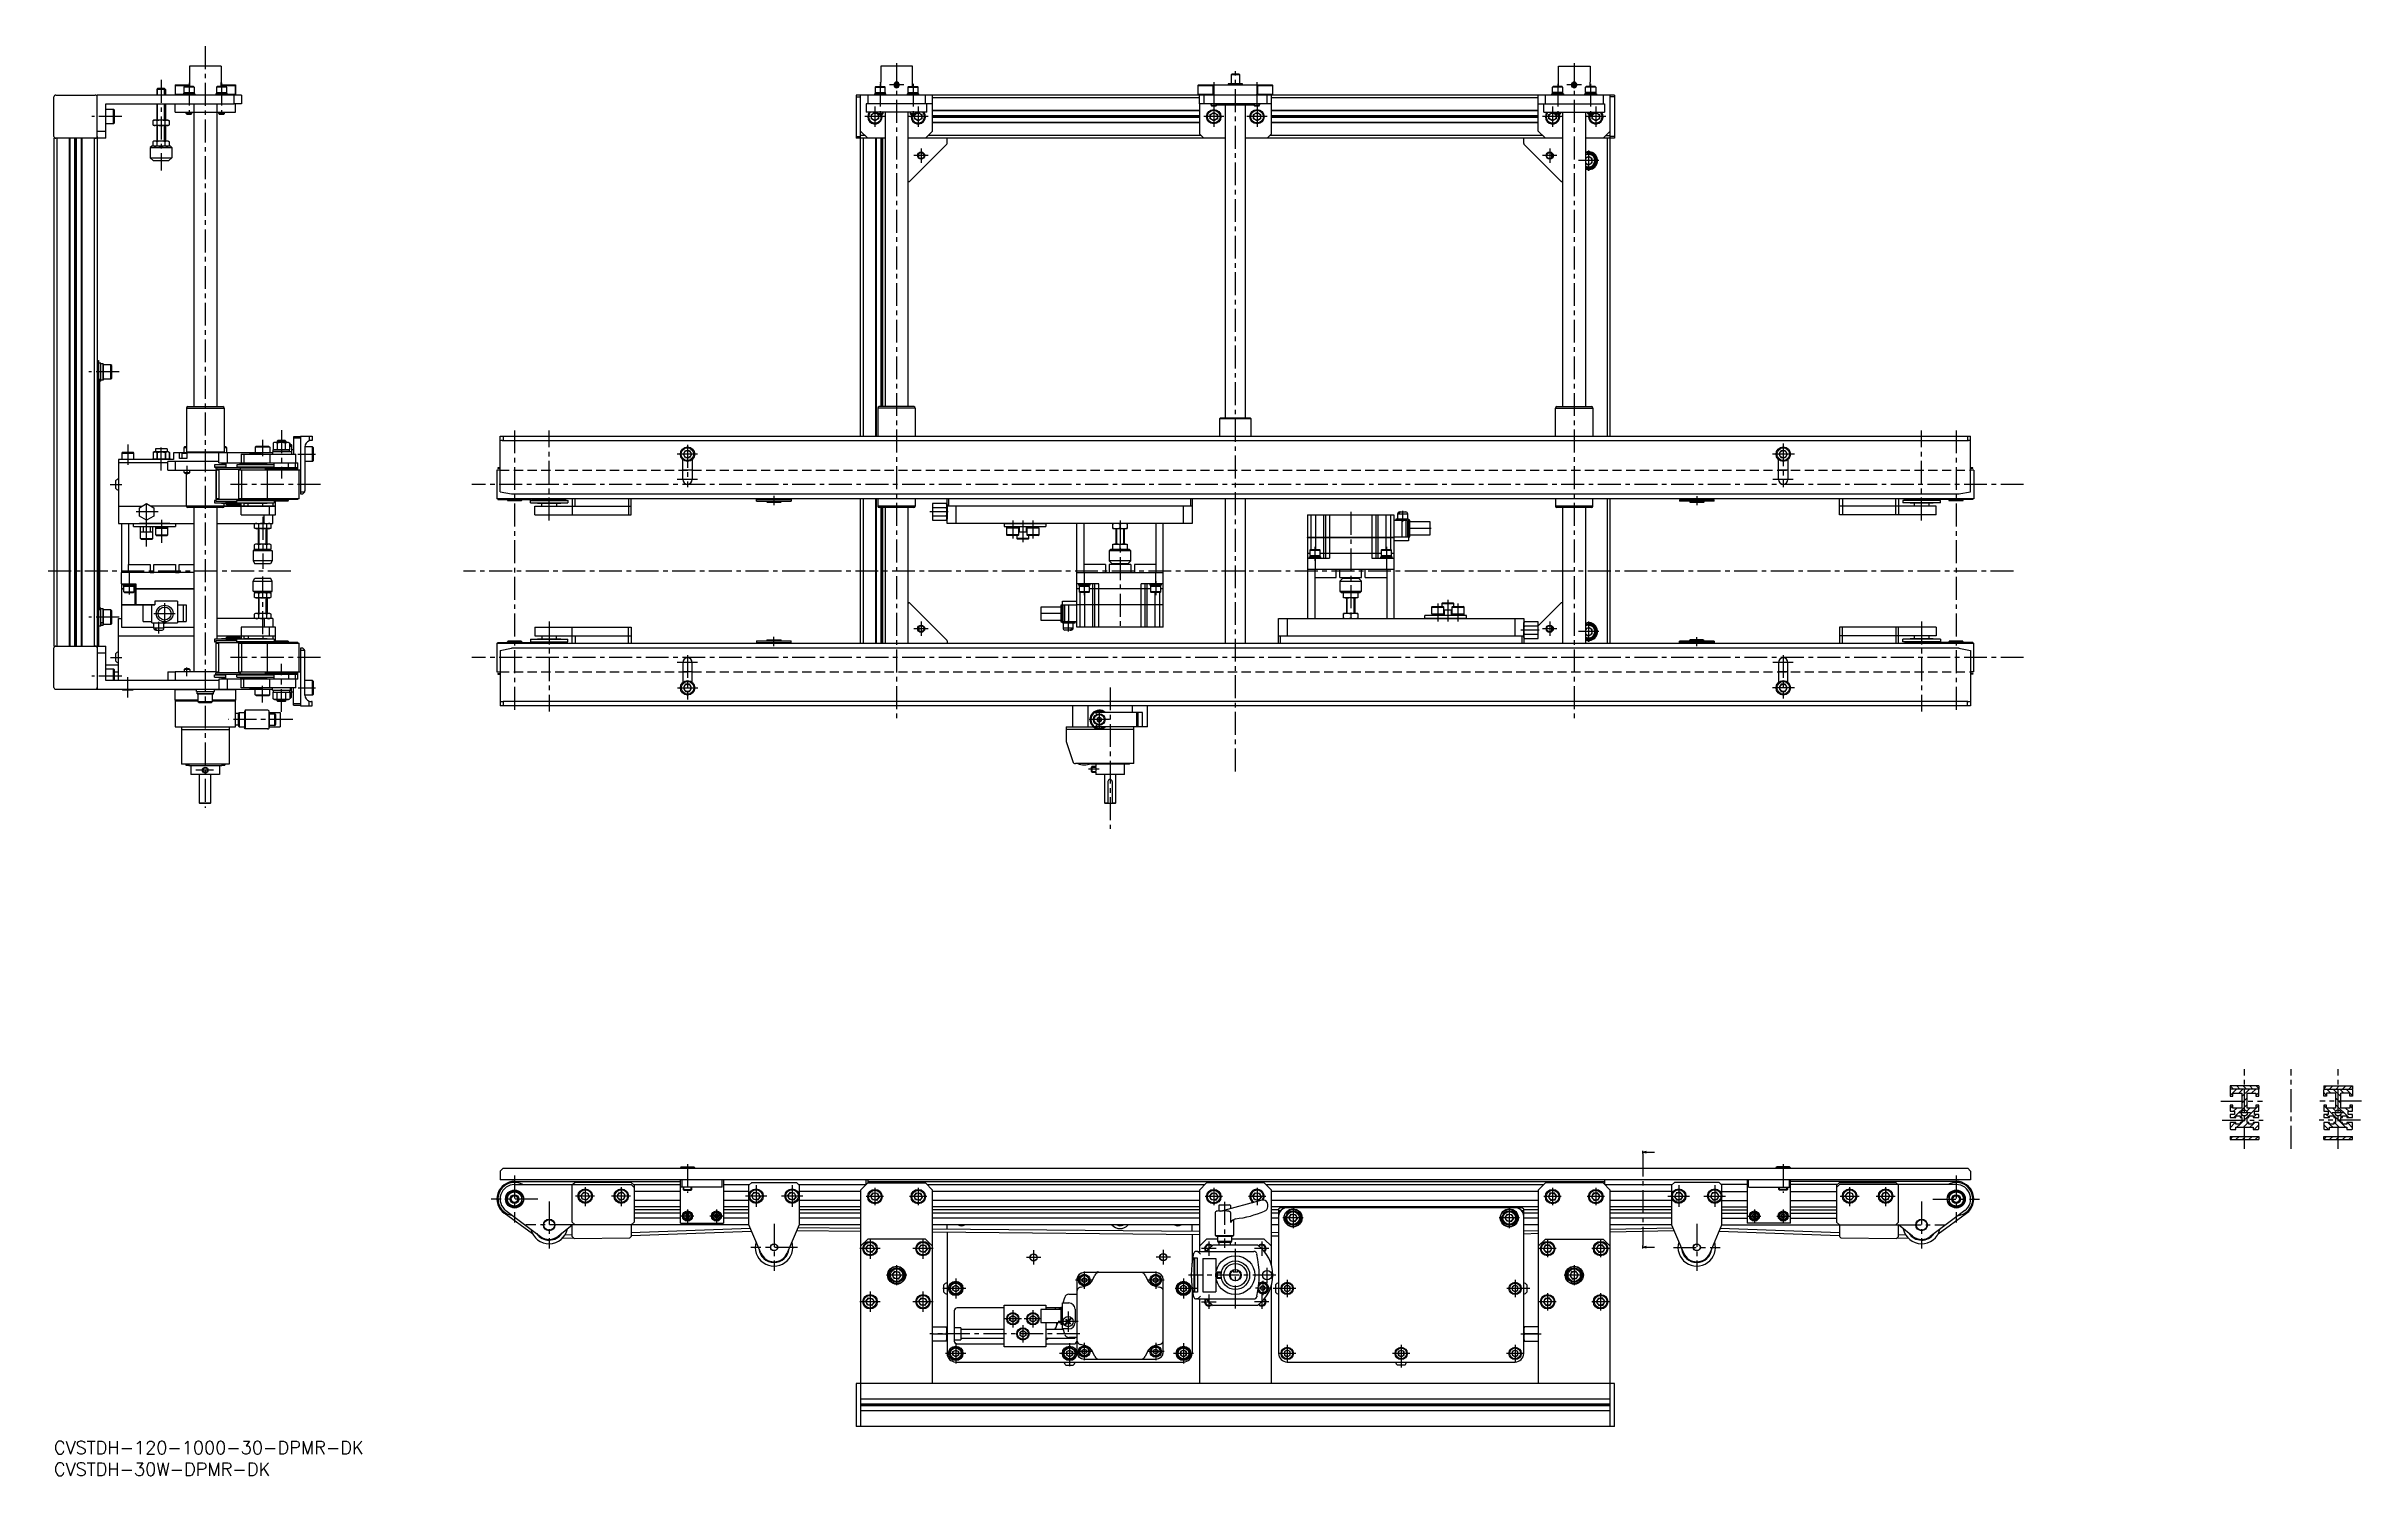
# Model space of a CAD drawing. Extents: x -5 to 1601, y -24 to 967.
import ezdxf

# ---------------------------------------------------------------- set-up
doc = ezdxf.new("R2010")
doc.units = 0
doc.header["$LTSCALE"] = 0.5
doc.linetypes.add('CENTER', pattern=[50.8, 31.75, -6.35, 6.35, -6.35])
doc.linetypes.add('DASHED', pattern=[19.05, 12.7, -6.35])
doc.layers.get('0').update_dxf_attribs({"linetype": 'CONTINUOUS'})
for name, color, linetype in [('MSM_CENTER', 1, 'CENTER'), ('MSM_CONTINUOUS', 7, 'CONTINUOUS'), ('MSM_DASHED', 4, 'DASHED'), ('MSM_NARROW', 5, 'CONTINUOUS'), ('MSM_PART_NUMBER', 7, 'CONTINUOUS')]:
    doc.layers.add(name, color=color, linetype=linetype)
doc.styles.get("Standard").update_dxf_attribs({"font": 'txt.shx', "height": 8, "bigfont": 'bigfont.shx'})

# ---------------------------------------------------------------- blocks, each defined once
blk = doc.blocks.new('*U80')
at = {"layer": 'MSM_PART_NUMBER'}
blk.add_text('CVSTDH-120-1000-30-DPMR-DK', height=9, dxfattribs=at).set_placement((0, -9))
blk = doc.blocks.new('*U81')
at = {"layer": 'MSM_PART_NUMBER'}
blk.add_text('CVSTDH-30W-DPMR-DK', height=9, dxfattribs=at).set_placement((0, -24))
blk = doc.blocks.new('_OPEN30')
at = {"color": 0, "linetype": 'BYBLOCK'}
for p, q in [((-1, 0.27), (0, 0)), ((0, 0), (-1, -0.27)), ((0, 0), (-1, 0))]:
    blk.add_line(p, q, dxfattribs=at)
blk = doc.blocks.new('*U83')
at = {"layer": 'MSM_CONTINUOUS'}
blk.add_lwpolyline([(1104.7, 200.3), (1110.2, 200.3)], dxfattribs=at)
at = {"layer": 'MSM_CONTINUOUS', "xscale": 2.5, "yscale": 2.5, "zscale": 2.5, "rotation": 180}
blk.add_blockref('_OPEN30', (1102.2, 200.3), dxfattribs=at)
blk = doc.blocks.new('*U84')
at = {"layer": 'MSM_CONTINUOUS'}
blk.add_lwpolyline([(1104.7, 134.5), (1110.2, 134.5)], dxfattribs=at)
at = {"layer": 'MSM_CONTINUOUS', "xscale": 2.5, "yscale": 2.5, "zscale": 2.5, "rotation": 180}
blk.add_blockref('_OPEN30', (1102.2, 134.5), dxfattribs=at)

msp = doc.modelspace()

# ---------------------------------------------------------------- linework, layer by layer
at = {"layer": 'MSM_CENTER'}
for p, q in [((105, 967), (105, 439.1)), ((584.5, 955.2), (584.5, 499)), ((819.5, 464.2), (819.5, 949.7)), ((1054.5, 955.2), (1054.5, 499)), ((74.3, 943.7), (74.3, 880.9)), ((93.7, 941.7), (93.7, 918)), ((116.3, 941.7), (116.3, 918)), ((573.1, 941), (573.1, 918)), ((589.5, 940.2), (579.5, 940.2)), ((595.9, 941), (595.9, 918)), ((804.6, 942.2), (804.6, 923.7)), ((834.3, 942.2), (834.3, 923.7)), ((1043.1, 941), (1043.1, 918)), ((1059.5, 940.2), (1049.5, 940.2)), ((1065.9, 941), (1065.9, 918)), ((47.1, 918.2), (26.2, 918.2)), ((576.5, 918.2), (562.5, 918.2)), ((569.5, 925.2), (569.5, 911.2)), ((606.5, 918.2), (592.5, 918.2)), ((599.5, 925.2), (599.5, 911.2)), ((811.5, 918.2), (797.5, 918.2)), ((804.5, 925.2), (804.5, 911.2)), ((841.5, 918.2), (827.5, 918.2)), ((834.5, 925.2), (834.5, 911.2)), ((1046.5, 918.2), (1032.5, 918.2)), ((1039.5, 925.2), (1039.5, 911.2)), ((1076.5, 918.2), (1062.5, 918.2)), ((1069.5, 925.2), (1069.5, 911.2)), ((606.5, 891.2), (596.5, 891.2)), ((601.5, 896.2), (601.5, 886.2)), ((1042.5, 891.2), (1032.5, 891.2)), ((1037.5, 896.2), (1037.5, 886.2)), ((1071.5, 887.7), (1057.5, 887.7)), ((1064.5, 894.7), (1064.5, 880.7)), ((45.2, 741.2), (24.3, 741.2)), ((51.2, 691), (51.2, 676.7)), ((144.7, 694.2), (144.7, 682.8)), ((157.8, 700.8), (157.8, 667.4)), ((319.5, 700.7), (319.5, 505.7)), ((343.5, 638.2), (343.5, 700.7)), ((439.5, 690.7), (439.5, 661.4)), ((1199.5, 691.7), (1199.5, 661.4)), ((1295.5, 638.2), (1295.5, 700.7)), ((1319.5, 700.7), (1319.5, 505.7)), ((74.5, 672.9), (74.5, 689.7)), ((92.3, 676.1), (92.3, 670)), ((169.2, 684.2), (181.5, 684.2)), ((446.4, 684.2), (432.3, 684.2)), ((446.4, 684.2), (432.3, 684.2)), ((1207.2, 684.2), (1192.1, 684.2)), ((39.1, 663.2), (47.1, 663.2)), ((184.9, 663.2), (122.5, 663.2)), ((1366.2, 663.2), (289.8, 663.2)), ((446.4, 666.7), (432.3, 666.7)), ((1206.5, 666.7), (1192.3, 666.7)), ((72.4, 644.2), (57.1, 644.2)), ((64.3, 634.1), (64.3, 652.5)), ((499.4, 655.2), (499.4, 648.9)), ((620.2, 644.2), (607.5, 644.2)), ((899.5, 644.2), (899.5, 568.2)), ((935.5, 644.9), (935.5, 637.2)), ((1139.6, 655.1), (1139.6, 648.8)), ((64.3, 620.1), (64.3, 638.5)), ((74.8, 622.7), (74.8, 641.1)), ((144.8, 640.7), (144.8, 604.8)), ((665.1, 638.2), (665.1, 625.8)), ((672.1, 638.2), (672.1, 623.2)), ((679.1, 638.2), (679.1, 625.8)), ((739.5, 638.2), (739.5, 562.2)), ((955.2, 632.7), (937.5, 632.7)), ((874.7, 620), (874.7, 610.2)), ((924.2, 620), (924.2, 610.2)), ((164.3, 603.2), (-5.3, 603.2)), ((52.1, 597), (52.1, 587)), ((144.8, 559.4), (144.8, 599.5)), ((1359.2, 603.2), (284.1, 603.2)), ((714.7, 596.2), (714.7, 586.4)), ((764.2, 596.2), (764.2, 586.4)), ((76.8, 580.8), (76.8, 566.5)), ((959.9, 580.6), (959.9, 568.3)), ((966.9, 583.2), (966.9, 568.2)), ((973.9, 580.6), (973.9, 568.3)), ((45.2, 571.2), (24.3, 571.2)), ((69.2, 573.7), (84, 573.7)), ((72.8, 559.8), (72.8, 568)), ((343.5, 568.2), (343.5, 505.7)), ((606.5, 563.2), (596.5, 563.2)), ((601.5, 568.2), (601.5, 558.2)), ((700.2, 573.7), (682.5, 573.7)), ((703.5, 568.9), (703.5, 561.2)), ((1030.2, 562.2), (1017.5, 562.2)), ((1042.5, 563.2), (1032.5, 563.2)), ((1037.5, 568.2), (1037.5, 558.2)), ((1064.5, 568.2), (1064.5, 554.2)), ((1295.5, 568.2), (1295.5, 505.7)), ((499.4, 551.2), (499.4, 557.5)), ((1071.5, 561.2), (1057.5, 561.2)), ((1139.5, 551.1), (1139.5, 557.4)), ((47.1, 530.2), (26.2, 530.2)), ((39.2, 543.3), (47.1, 543.3)), ((92.3, 530.3), (92.3, 536.4)), ((184.9, 543.2), (122.5, 543.2)), ((157.8, 505.5), (157.8, 538.9)), ((1366.2, 543.2), (289.8, 543.2)), ((446.4, 539.7), (432.3, 539.7)), ((439.5, 544.9), (439.5, 514.2)), ((1206.4, 539.7), (1192.3, 539.7)), ((1199.5, 544.9), (1199.5, 514.8)), ((51.2, 515.4), (51.2, 529.7)), ((51.2, 515.4), (51.2, 529.7)), ((144.7, 512.1), (144.7, 523.5)), ((169.5, 522.2), (181.5, 522.2)), ((432.5, 522.2), (446.6, 522.2)), ((732.6, 522.5), (732.6, 424.5)), ((1207.2, 522.2), (1192.1, 522.2)), ((165.8, 500.2), (121.1, 500.2)), ((732.1, 500.2), (718.1, 500.2)), ((725.1, 507.2), (725.1, 493.2)), ((110.7, 465.2), (98.5, 465.2)), ((724.9, 465.7), (717.6, 465.7)), ((1519.4, 202.7), (1519.4, 257.8)), ((1551.9, 202.7), (1551.9, 257.8)), ((1584.4, 202.7), (1584.4, 257.8)), ((1503, 235.7), (1531.9, 235.7)), ((1523.5, 227.5), (1515.3, 227.5)), ((1600.7, 235.7), (1571.8, 235.7)), ((1588.5, 227.5), (1580.3, 227.5)), ((1504, 222.5), (1532.5, 222.5)), ((1599.8, 222.5), (1571.2, 222.5)), ((1102.2, 199.3), (1102.2, 135.5)), ((319.5, 184), (319.5, 151.6)), ((439.5, 192), (439.5, 172)), ((487, 177.3), (487, 162.4)), ((512, 177.3), (512, 162.4)), ((1127, 177.3), (1127, 162.4)), ((1152, 177.3), (1152, 162.4)), ((1199.5, 192), (1199.5, 172)), ((1319.5, 184), (1319.5, 151.6)), ((335.7, 167.8), (303.3, 167.8)), ((343.5, 166), (343.5, 133.6)), ((374.9, 169.8), (361.7, 169.8)), ((368.5, 176), (368.5, 162.9)), ((399.9, 169.8), (386.7, 169.8)), ((393.5, 176), (393.5, 162.9)), ((494.5, 169.8), (479.6, 169.8)), ((519.5, 169.8), (504.6, 169.8)), ((575.5, 169.5), (563.5, 169.5)), ((569.5, 175.5), (569.5, 163.5)), ((605.5, 169.5), (593.5, 169.5)), ((599.5, 175.5), (599.5, 163.5)), ((810.5, 169.5), (798.5, 169.5)), ((804.5, 175.5), (804.5, 163.5)), ((812, 165.8), (812, 134)), ((840.5, 169.5), (828.5, 169.5)), ((834.5, 175.5), (834.5, 163.5)), ((859.5, 161.7), (859.5, 147.7)), ((1009.5, 161.7), (1009.5, 147.7)), ((1045.5, 169.5), (1033.5, 169.5)), ((1039.5, 175.5), (1039.5, 163.5)), ((1075.5, 169.5), (1063.5, 169.5)), ((1069.5, 175.5), (1069.5, 163.5)), ((1119.4, 169.8), (1134.4, 169.8)), ((1144.4, 169.8), (1159.4, 169.8)), ((1239, 169.8), (1252.2, 169.8)), ((1245.5, 176), (1245.5, 162.9)), ((1264, 169.8), (1277.2, 169.8)), ((1270.5, 176), (1270.5, 162.9)), ((1295.5, 166), (1295.5, 133.6)), ((1303.3, 167.8), (1335.7, 167.8)), ((359.7, 149.8), (327.3, 149.8)), ((443.9, 156), (435, 156)), ((439.5, 160.5), (439.5, 151.6)), ((463.9, 156), (455, 156)), ((459.5, 160.5), (459.5, 151.6)), ((499.5, 150.5), (499.5, 118.1)), ((866.5, 154.7), (852.5, 154.7)), ((1016.5, 154.7), (1002.5, 154.7)), ((1139.5, 150.5), (1139.5, 118.1)), ((1175, 156), (1183.9, 156)), ((1179.5, 160.5), (1179.5, 151.6)), ((1195, 156), (1203.9, 156)), ((1199.5, 160.5), (1199.5, 151.6)), ((1279.3, 149.8), (1311.7, 149.8)), ((515.7, 134.3), (483.3, 134.3)), ((573.1, 133.4), (559.1, 133.4)), ((566.1, 140.4), (566.1, 126.4)), ((609.8, 133.4), (595.8, 133.4)), ((602.8, 140.4), (602.8, 126.4)), ((679.5, 132.3), (679.5, 122.3)), ((769.5, 132.5), (769.5, 122.5)), ((806.1, 133.4), (796.1, 133.4)), ((801.1, 138.4), (801.1, 128.4)), ((819.5, 91.9), (819.5, 138)), ((842.8, 133.4), (832.8, 133.4)), ((837.8, 138.4), (837.8, 128.4)), ((1042.1, 133.4), (1030.1, 133.4)), ((1036.1, 139.4), (1036.1, 127.4)), ((1078.8, 133.4), (1066.8, 133.4)), ((1072.8, 139.4), (1072.8, 127.4)), ((1123.3, 134.3), (1155.7, 134.3)), ((591.5, 115), (577.5, 115)), ((584.5, 122), (584.5, 108)), ((625.5, 112.8), (625.5, 98.8)), ((684.5, 127.3), (674.5, 127.3)), ((714.7, 117.6), (714.7, 105.6)), ((764.2, 117.6), (764.2, 105.6)), ((774.5, 127.5), (764.5, 127.5)), ((783.5, 112.8), (783.5, 98.8)), ((847.5, 115), (787, 115)), ((841.5, 109.8), (841.5, 120.2)), ((1061.5, 115), (1047.5, 115)), ((1054.5, 122), (1054.5, 108)), ((573.1, 96.6), (559.1, 96.6)), ((566.1, 103.6), (566.1, 89.6)), ((609.8, 96.6), (595.8, 96.6)), ((602.8, 103.6), (602.8, 89.6)), ((632.5, 105.8), (615.3, 105.8)), ((720.7, 111.6), (708.7, 111.6)), ((770.2, 111.6), (758.2, 111.6)), ((793.7, 105.8), (776.5, 105.8)), ((796.1, 96.6), (806.1, 96.6)), ((801.1, 101.6), (801.1, 91.6)), ((842.8, 96.6), (832.8, 96.6)), ((843.5, 106.1), (833.5, 106.1)), ((837.8, 101.6), (837.8, 91.6)), ((838.5, 111.1), (838.5, 101.1)), ((861.5, 105.8), (845.5, 105.8)), ((855.5, 111.8), (855.5, 99.8)), ((1023.7, 105.8), (1007.5, 105.8)), ((1013.5, 111.8), (1013.5, 99.8)), ((1042.1, 96.6), (1030.1, 96.6)), ((1036.1, 102.6), (1036.1, 90.6)), ((1078.8, 96.6), (1066.8, 96.6)), ((1072.8, 102.6), (1072.8, 90.6)), ((671.1, 84.8), (659.1, 84.8)), ((665.1, 90.8), (665.1, 78.8)), ((685.1, 84.8), (673.1, 84.8)), ((679.1, 90.8), (679.1, 78.8)), ((710.5, 82.8), (696.5, 82.8)), ((703.5, 89.8), (703.5, 75.8)), ((711.5, 74.3), (607.5, 74.3)), ((625.5, 67.8), (625.5, 53.8)), ((672.1, 80.3), (672.1, 68.3)), ((704.5, 67.8), (704.5, 50.6)), ((714.7, 68.1), (714.7, 56.1)), ((764.2, 68.1), (764.2, 56.1)), ((783.5, 67.8), (783.5, 53.8)), ((855.5, 66.8), (855.5, 54.8)), ((934.5, 66.8), (934.5, 50.6)), ((1013.5, 66.8), (1013.5, 54.8)), ((1017.5, 74.3), (1031.5, 74.3)), ((632.5, 60.8), (618.5, 60.8)), ((711.5, 60.8), (697.5, 60.8)), ((720.7, 62.1), (708.7, 62.1)), ((770.2, 62.1), (758.2, 62.1)), ((790.5, 60.8), (776.5, 60.8)), ((861.5, 60.8), (849.5, 60.8)), ((940.5, 60.8), (928.5, 60.8)), ((1019.5, 60.8), (1007.5, 60.8))]:
    msp.add_line(p, q, dxfattribs=at)
at = {"layer": 'MSM_CONTINUOUS'}
for p, q in [((116, 953.2), (94, 953.2)), ((94, 953.2), (94, 939)), ((116, 953.2), (116, 942.2)), ((573.5, 953.2), (573.5, 942.2)), ((595.5, 953.2), (573.5, 953.2)), ((595.5, 939), (595.5, 953.2)), ((817.1, 947.7), (816.5, 947.1)), ((821.8, 947.7), (817.1, 947.7)), ((822.5, 947.1), (821.8, 947.7)), ((1043.5, 939), (1043.5, 953.2)), ((1043.5, 953.2), (1065.5, 953.2)), ((1065.5, 953.2), (1065.5, 942.2)), ((0, 904.5), (0, 931.9)), ((1.3, 933.2), (28.7, 933.2)), ((125, 933.2), (30, 933.2)), ((30, 904.5), (30, 933.2)), ((71.9, 937.7), (71.3, 937.1)), ((77.3, 937.1), (71.3, 937.1)), ((71.3, 937.1), (71.3, 933.2)), ((76.7, 937.7), (71.9, 937.7)), ((76.7, 937.7), (77.3, 937.1)), ((77.3, 937.1), (77.3, 933.2)), ((84, 940.2), (94, 940.2)), ((84, 940.2), (84, 933.2)), ((84, 939.7), (94, 939.7)), ((84, 933.7), (89.7, 933.7)), ((97.7, 934), (89.7, 934)), ((97.7, 934), (89.7, 934)), ((89.7, 934), (89.7, 933.2)), ((90.6, 939), (90.2, 938.6)), ((93, 938.6), (90.2, 938.6)), ((93, 938.6), (90.2, 938.6)), ((90.2, 938.6), (90.2, 934)), ((90.2, 935), (96.8, 935)), ((90.2, 935), (96.8, 935)), ((90.2, 935), (96.8, 935)), ((90.2, 935), (96.8, 935)), ((90.2, 935), (93, 935)), ((90.2, 935), (93, 935)), ((96.8, 939), (90.6, 939)), ((96.8, 939), (90.6, 939)), ((97.2, 938.6), (93, 938.6)), ((97.2, 938.6), (93, 938.6)), ((93, 935), (97.2, 935)), ((93, 935), (97.2, 935)), ((96.8, 939), (97.2, 938.6)), ((96.8, 935), (96.8, 934)), ((96.8, 935), (96.8, 934)), ((96.8, 935), (96.8, 934)), ((96.8, 935), (96.8, 934)), ((97.2, 938.6), (97.2, 934)), ((97.2, 935), (97.2, 934)), ((97.2, 935), (97.2, 934)), ((97.2, 935), (97.2, 934)), ((97.7, 934), (97.7, 933.2)), ((120.3, 934), (112.3, 934)), ((120.3, 934), (112.3, 934)), ((112.3, 934), (112.3, 933.2)), ((113.2, 939), (112.8, 938.6)), ((119.8, 938.6), (112.8, 938.6)), ((119.8, 938.6), (112.8, 938.6)), ((112.8, 938.6), (112.8, 934)), ((112.8, 935), (119.8, 935)), ((112.8, 935), (119.8, 935)), ((112.8, 935), (119.8, 935)), ((112.8, 935), (119.8, 935)), ((112.8, 935), (119.8, 935)), ((112.8, 935), (119.7, 935)), ((115.7, 939), (113.2, 939)), ((113.2, 939), (119.4, 939)), ((115.8, 940.2), (126, 940.2)), ((115.9, 939.7), (126, 939.7)), ((119.4, 939), (119.8, 938.6)), ((119.8, 938.6), (119.8, 934)), ((120.3, 934), (120.3, 933.2)), ((120.3, 933.7), (126, 933.7)), ((125, 927.2), (125, 933.2)), ((130, 933.2), (125, 933.2)), ((126, 933.2), (126, 940.2)), ((126, 940.2), (126, 933.2)), ((130, 933.2), (130, 927.2)), ((556.5, 933.2), (556.5, 903.2)), ((1082.5, 933.2), (556.5, 933.2)), ((556.5, 931.9), (559.5, 931.9)), ((559.5, 696.7), (559.5, 933.2)), ((564.5, 933.2), (564.5, 927.2)), ((569.1, 934), (569.1, 933.2)), ((569.1, 934), (577.1, 934)), ((570, 939), (569.6, 938.6)), ((569.6, 938.6), (569.6, 935)), ((569.6, 938.6), (576.6, 938.6)), ((569.6, 935), (569.6, 934)), ((569.6, 935), (569.6, 934)), ((569.6, 935), (572.4, 935)), ((570, 939), (576.2, 939)), ((572.4, 935), (576.6, 935)), ((576.6, 938.6), (576.2, 939)), ((576.2, 934), (576.2, 935)), ((576.5, 935), (576.5, 934)), ((576.6, 935), (576.6, 938.6)), ((577.1, 933.2), (577.1, 934)), ((583.4, 940.5), (584.2, 941.3)), ((583.6, 939.4), (583.4, 940.5)), ((584.7, 939), (583.6, 939.4)), ((584.2, 941.3), (585.3, 940.9)), ((585.6, 939.8), (584.7, 939)), ((585.3, 940.9), (585.6, 939.8)), ((591.9, 934), (591.9, 933.2)), ((591.9, 934), (599.9, 934)), ((592.8, 939), (592.4, 938.6)), ((592.4, 938.6), (592.4, 935)), ((592.4, 938.6), (599.3, 938.6)), ((592.4, 935), (592.4, 934)), ((592.4, 935), (592.4, 934)), ((592.4, 935), (599.3, 935)), ((592.8, 939), (598.9, 939)), ((598.9, 939), (599, 939)), ((599.4, 938.6), (599, 939)), ((599.3, 938.6), (599.4, 938.6)), ((599.3, 935), (599.4, 935)), ((599.4, 935), (599.4, 938.6)), ((599.4, 934), (599.4, 935)), ((599.4, 934), (599.4, 935)), ((599.9, 933.2), (599.9, 934)), ((604.5, 927.2), (604.5, 933.2)), ((609.5, 908.2), (609.5, 933.2)), ((794, 940.2), (793.5, 939.7)), ((793.5, 939.7), (793.5, 933.7)), ((793.5, 939.7), (804.1, 939.7)), ((793.5, 933.7), (794, 933.2)), ((793.5, 933.7), (804.1, 933.7)), ((794, 940.2), (845, 940.2)), ((794.5, 927.2), (794.5, 933.2)), ((797.5, 933.2), (797.5, 927.2)), ((804.1, 939.7), (805, 940.2)), ((804.1, 933.7), (804.1, 939.7)), ((805, 933.2), (804.1, 933.7)), ((814.8, 941.2), (814.5, 940.8)), ((814.5, 940.8), (814.5, 940.2)), ((814.5, 940.8), (817.8, 940.8)), ((814.8, 941.2), (817.9, 941.2)), ((816.5, 947.1), (816.5, 941.2)), ((822.5, 947.1), (816.5, 947.1)), ((817.8, 940.8), (824.5, 940.8)), ((817.9, 941.2), (824.1, 941.2)), ((822.5, 941.2), (822.5, 947.1)), ((824.5, 940.8), (824.1, 941.2)), ((824.5, 940.2), (824.5, 940.8)), ((833.9, 940.2), (834.8, 939.7)), ((834.8, 933.7), (833.9, 933.2)), ((834.8, 939.7), (845.5, 939.7)), ((834.8, 939.7), (834.8, 933.7)), ((834.8, 933.7), (845.5, 933.7)), ((841.5, 927.2), (841.5, 933.2)), ((844.5, 906.2), (844.5, 933.2)), ((845.5, 939.7), (845, 940.2)), ((845, 933.2), (845.5, 933.7)), ((845.5, 933.7), (845.5, 939.7)), ((1029.5, 908.2), (1029.5, 933.2)), ((1034.5, 927.2), (1034.5, 933.2)), ((1039, 933.2), (1039, 934)), ((1047, 934), (1039, 934)), ((1039.5, 938.6), (1039.9, 939)), ((1039.5, 935), (1039.5, 938.6)), ((1039.6, 938.6), (1039.5, 938.6)), ((1039.5, 934), (1039.5, 935)), ((1039.5, 934), (1039.5, 935)), ((1039.6, 935), (1039.5, 935)), ((1046.5, 938.6), (1039.6, 938.6)), ((1046.5, 935), (1039.6, 935)), ((1040, 939), (1039.9, 939)), ((1046.1, 939), (1040, 939)), ((1046.1, 939), (1046.5, 938.6)), ((1046.5, 938.6), (1046.5, 935)), ((1046.5, 935), (1046.5, 934)), ((1046.5, 935), (1046.5, 934)), ((1047, 934), (1047, 933.2)), ((1053.6, 940.9), (1053.4, 939.8)), ((1053.4, 939.8), (1054.2, 939)), ((1054.7, 941.3), (1053.6, 940.9)), ((1054.2, 939), (1055.3, 939.4)), ((1055.6, 940.5), (1054.7, 941.3)), ((1055.3, 939.4), (1055.6, 940.5)), ((1061.9, 933.2), (1061.9, 934)), ((1069.9, 934), (1061.9, 934)), ((1062.4, 938.6), (1062.8, 939)), ((1062.4, 935), (1062.4, 938.6)), ((1069.4, 938.6), (1062.4, 938.6)), ((1066.5, 935), (1062.4, 935)), ((1062.4, 935), (1062.4, 934)), ((1062.7, 934), (1062.7, 935)), ((1069, 939), (1062.8, 939)), ((1069.4, 935), (1066.5, 935)), ((1069, 939), (1069.4, 938.6)), ((1069.4, 938.6), (1069.4, 935)), ((1069.4, 935), (1069.4, 934)), ((1069.4, 935), (1069.4, 934)), ((1069.9, 934), (1069.9, 933.2)), ((1074.5, 933.2), (1074.5, 927.2)), ((1079.5, 696.7), (1079.5, 933.2)), ((1082.5, 931.9), (1079.5, 931.9)), ((1082.5, 933.2), (1082.5, 903.2)), ((36, 927.2), (125, 927.2)), ((36, 903.2), (36, 927.2)), ((41.4, 923.2), (36, 923.2)), ((41.4, 913.2), (41.4, 923.2)), ((42, 922.6), (41.4, 923.2)), ((42, 918.2), (42, 922.6)), ((42, 913.8), (42, 918.2)), ((69.3, 915.7), (68.5, 915.2)), ((79.3, 915.7), (69.3, 915.7)), ((71.3, 927.2), (71.3, 915.7)), ((77.3, 927.2), (77.3, 915.7)), ((79.3, 915.7), (80.1, 915.2)), ((84, 921.2), (84, 927.2)), ((84, 921.2), (126, 921.2)), ((91.7, 920.3), (91.7, 921.2)), ((91.7, 920.3), (95.7, 920.3)), ((91.7, 920.3), (95.7, 920.3)), ((92.1, 920), (91.7, 920.3)), ((92.1, 920), (95.3, 920)), ((95.3, 920), (95.7, 920.3)), ((95.7, 920.3), (95.7, 921.2)), ((97, 926.7), (97, 717.2)), ((113, 926.7), (113, 717.2)), ((114.3, 920.3), (114.3, 921.2)), ((114.7, 920), (114.3, 920.3)), ((114.3, 920.3), (118.3, 920.3)), ((114.3, 920.3), (118.3, 920.3)), ((114.7, 920), (117.9, 920)), ((114.7, 920), (117.9, 920)), ((114.7, 920), (117.9, 920)), ((114.7, 920), (117.9, 920)), ((117.9, 920), (118.3, 920.3)), ((118.3, 920.3), (118.3, 921.2)), ((130, 927.2), (125, 927.2)), ((126, 921.2), (126, 927.2)), ((563.5, 927.2), (563.5, 921.2)), ((609.5, 927.2), (563.5, 927.2)), ((605.5, 921.2), (563.5, 921.2)), ((567, 919.6), (569.5, 921.1)), ((567, 916.7), (567, 919.6)), ((569.5, 915.3), (567, 916.7)), ((569.5, 921.1), (572, 919.6)), ((572, 916.7), (569.5, 915.3)), ((571.1, 921.2), (571.1, 920.4)), ((571.1, 920.4), (571.4, 920)), ((571.1, 920.4), (575.1, 920.4)), ((571.4, 920), (574.7, 920)), ((572, 919.6), (572, 916.7)), ((574.7, 920), (575.1, 920.4)), ((575.1, 920.4), (575.1, 921.2)), ((576.5, 921.2), (576.5, 717.2)), ((592.5, 717.2), (592.5, 921.2)), ((593.9, 921.2), (593.9, 920.4)), ((593.9, 920.4), (594.2, 920)), ((593.9, 920.4), (597.9, 920.4)), ((594.2, 920), (597.5, 920)), ((597, 919.6), (599.5, 921.1)), ((597, 916.7), (597, 919.6)), ((599.5, 915.3), (597, 916.7)), ((597.5, 920), (597.9, 920.4)), ((597.9, 920.4), (597.9, 921.2)), ((599.5, 921.1), (602, 919.6)), ((602, 916.7), (599.5, 915.3)), ((602, 919.6), (602, 916.7)), ((605.5, 921.2), (605.5, 927.2)), ((794.5, 931.2), (609.5, 931.2)), ((794.5, 922.5), (609.5, 922.5)), ((794.5, 922.2), (609.5, 922.2)), ((794.5, 918.7), (609.5, 918.7)), ((794.5, 918.2), (609.5, 918.2)), ((794.5, 917.7), (609.5, 917.7)), ((844.5, 927.2), (794.5, 927.2)), ((794.5, 927.2), (794.5, 906.2)), ((802, 919.6), (804.5, 921.1)), ((802, 916.7), (802, 919.6)), ((804.5, 915.3), (802, 916.7)), ((802.5, 927.2), (802.5, 926.7)), ((802.5, 926.7), (802.6, 926.5)), ((802.5, 926.7), (802.6, 926.7)), ((802.6, 927.2), (802.6, 926.1)), ((802.6, 926.1), (803, 925.7)), ((802.6, 926.1), (806.6, 926.1)), ((803, 925.7), (806.2, 925.7)), ((804.5, 921.1), (807, 919.6)), ((807, 916.7), (804.5, 915.3)), ((806.2, 925.7), (806.6, 926.1)), ((806.6, 926.1), (806.6, 927.2)), ((806.6, 926.7), (832.3, 926.7)), ((832.3, 926.2), (806.6, 926.2)), ((807, 919.6), (807, 916.7)), ((812.5, 926.2), (812.5, 709.2)), ((826.5, 709.2), (826.5, 926.2)), ((832, 919.6), (834.5, 921.1)), ((832, 916.7), (832, 919.6)), ((834.5, 915.3), (832, 916.7)), ((832.3, 927.2), (832.3, 926.1)), ((832.3, 926.1), (832.7, 925.7)), ((832.3, 926.1), (836.3, 926.1)), ((832.7, 925.7), (835.9, 925.7)), ((834.5, 921.1), (837, 919.6)), ((837, 916.7), (834.5, 915.3)), ((835.9, 925.7), (836.3, 926.1)), ((836.3, 926.1), (836.3, 927.2)), ((836.3, 926.5), (836.5, 926.7)), ((836.3, 926.7), (836.5, 926.7)), ((836.5, 926.7), (836.5, 927.2)), ((837, 919.6), (837, 916.7)), ((1029.5, 931.2), (844.5, 931.2)), ((1029.5, 922.5), (844.5, 922.5)), ((1029.5, 922.2), (844.5, 922.2)), ((1029.5, 918.7), (844.5, 918.7)), ((1029.5, 918.2), (844.5, 918.2)), ((1029.5, 917.7), (844.5, 917.7)), ((1029.5, 927.2), (1075.5, 927.2)), ((1033.5, 921.2), (1033.5, 927.2)), ((1033.5, 921.2), (1075.5, 921.2)), ((1037, 919.6), (1039.5, 921.1)), ((1037, 916.7), (1037, 919.6)), ((1039.5, 915.3), (1037, 916.7)), ((1039.5, 921.1), (1042, 919.6)), ((1042, 916.7), (1039.5, 915.3)), ((1041.1, 920.4), (1041.1, 921.2)), ((1041.4, 920), (1041.1, 920.4)), ((1045.1, 920.4), (1041.1, 920.4)), ((1044.7, 920), (1041.4, 920)), ((1042, 919.6), (1042, 916.7)), ((1045.1, 920.4), (1044.7, 920)), ((1045.1, 921.2), (1045.1, 920.4)), ((1046.5, 921.2), (1046.5, 717.2)), ((1062.5, 717.2), (1062.5, 921.2)), ((1063.9, 920.4), (1063.9, 921.2)), ((1064.2, 920), (1063.9, 920.4)), ((1067.9, 920.4), (1063.9, 920.4)), ((1067.5, 920), (1064.2, 920)), ((1067, 919.6), (1069.5, 921.1)), ((1067, 916.7), (1067, 919.6)), ((1069.5, 915.3), (1067, 916.7)), ((1067.9, 920.4), (1067.5, 920)), ((1067.9, 921.2), (1067.9, 920.4)), ((1069.5, 921.1), (1072, 919.6)), ((1072, 916.7), (1069.5, 915.3)), ((1072, 919.6), (1072, 916.7)), ((1075.5, 927.2), (1075.5, 921.2)), ((36, 903.2), (0, 903.2)), ((0, 903.2), (0, 551.2)), ((2, 903.2), (2, 551.2)), ((10.7, 551.2), (10.7, 903.2)), ((11, 903.2), (11, 551.2)), ((14.5, 551.2), (14.5, 903.2)), ((15, 903.2), (15, 551.2)), ((15.5, 903.2), (15.5, 551.2)), ((19, 903.2), (19, 551.2)), ((19.3, 903.2), (19.3, 551.2)), ((28, 903.2), (28, 551.2)), ((30, 908.2), (36, 908.2)), ((30, 904.5), (30, 521.5)), ((41.4, 913.2), (36, 913.2)), ((42, 913.8), (41.4, 913.2)), ((68.5, 915.2), (68.5, 912.5)), ((69.3, 912.1), (68.5, 912.5)), ((69.3, 901.3), (68.5, 900.8)), ((68.5, 900.8), (68.5, 898.1)), ((79.3, 912.1), (69.3, 912.1)), ((79.3, 901.3), (69.3, 901.3)), ((71.3, 912.1), (71.3, 901.3)), ((71.4, 915.2), (71.4, 912.5)), ((71.4, 900.8), (71.4, 898.1)), ((77.2, 912.5), (77.2, 915.2)), ((77.2, 898.1), (77.2, 900.8)), ((77.3, 912.1), (77.3, 901.3)), ((79.3, 912.1), (80.1, 912.5)), ((79.3, 901.3), (80.1, 900.8)), ((80.1, 912.5), (80.1, 915.2)), ((80.1, 898.1), (80.1, 900.8)), ((556.5, 904.5), (559.5, 904.5)), ((576.5, 903.2), (556.5, 903.2)), ((559.5, 908.2), (564.5, 903.2)), ((562.5, 905.2), (559.5, 905.2)), ((561.5, 696.7), (561.5, 903.2)), ((570.2, 696.7), (570.2, 903.2)), ((570.5, 696.7), (570.5, 903.2)), ((573.9, 717.2), (573.9, 903.2)), ((574.5, 717.2), (574.5, 903.2)), ((575, 717.2), (575, 903.2)), ((812.5, 903.2), (592.5, 903.2)), ((604.5, 903.2), (609.5, 908.2)), ((795.5, 905.2), (606.5, 905.2)), ((794.5, 914.2), (609.5, 914.2)), ((794.5, 913.9), (609.5, 913.9)), ((619.5, 899.6), (619.5, 903.2)), ((794.5, 906.2), (797.5, 903.2)), ((1046.5, 903.2), (826.5, 903.2)), ((841.5, 903.2), (844.5, 906.2)), ((1032.5, 905.2), (843.5, 905.2)), ((1029.5, 914.2), (844.5, 914.2)), ((1029.5, 913.9), (844.5, 913.9)), ((1019.5, 899.6), (1019.5, 903.2)), ((1034.5, 903.2), (1029.5, 908.2)), ((1082.5, 903.2), (1062.5, 903.2)), ((1079.5, 908.2), (1074.5, 903.2)), ((1076.5, 905.2), (1079.5, 905.2)), ((1077.5, 696.7), (1077.5, 903.2)), ((1082.5, 904.5), (1079.5, 904.5)), ((67.8, 897.7), (66.8, 896.7)), ((66.8, 896.7), (69.5, 896.7)), ((66.8, 896.7), (66.8, 889.7)), ((66.8, 889.7), (69.5, 889.7)), ((66.8, 889.7), (68.8, 887.7)), ((80.8, 897.7), (67.8, 897.7)), ((69.3, 897.7), (68.5, 898.1)), ((68.8, 887.7), (78.5, 887.7)), ((79.3, 897.7), (69.3, 897.7)), ((69.5, 896.7), (81.8, 896.7)), ((69.5, 889.7), (81.8, 889.7)), ((78.5, 887.7), (79.8, 887.7)), ((79.3, 897.7), (80.1, 898.1)), ((81.8, 889.7), (79.8, 887.7)), ((80.8, 897.7), (81.8, 896.7)), ((81.8, 896.7), (81.8, 889.7)), ((593.7, 873.5), (619.2, 898.9)), ((599.9, 892.6), (600, 892.6)), ((600, 889.8), (600, 892.6)), ((1045.2, 873.5), (1019.7, 898.9)), ((1039, 892.6), (1039, 892.6)), ((1039, 889.8), (1039, 892.6)), ((1064.6, 890.6), (1062.5, 889.5)), ((1062.5, 886), (1064.3, 884.8)), ((1064.3, 884.8), (1066.9, 886.1)), ((1067, 889), (1064.6, 890.6)), ((1066.9, 886.1), (1067, 889)), ((592.5, 873.2), (593, 873.2)), ((1046.5, 873.2), (1045.9, 873.2)), ((1063.1, 882.9), (1062.7, 882.2)), ((30, 749.2), (31, 749.2)), ((31, 749.2), (31, 551.2)), ((32.6, 747.4), (31, 747.4)), ((32.6, 734.9), (32.6, 747.4)), ((32.6, 734.9), (32.6, 747.4)), ((34.1, 746.9), (32.6, 746.9)), ((34.1, 735.4), (34.1, 746.9)), ((34.1, 746.9), (34.1, 735.4)), ((39.5, 746.2), (34.1, 746.2)), ((39.5, 736.2), (39.5, 746.2)), ((40.1, 745.6), (39.5, 746.2)), ((40.1, 736.8), (40.1, 745.6)), ((31.5, 736.2), (30, 736.2)), ((31.5, 736.2), (31.5, 576.2)), ((32.6, 734.9), (31.5, 734.9)), ((34.1, 735.4), (32.6, 735.4)), ((39.5, 736.2), (34.1, 736.2)), ((40.1, 736.8), (39.5, 736.2)), ((92, 716.2), (118, 716.2)), ((92, 716.2), (92, 685.8)), ((92.9, 717.2), (117.1, 717.2)), ((118, 716.2), (118, 685.8)), ((571.5, 716.2), (571.5, 696.7)), ((597.5, 716.2), (571.5, 716.2)), ((596.5, 717.2), (572.4, 717.2)), ((597.5, 696.7), (597.5, 716.2)), ((809, 709.2), (808.5, 708.7)), ((808.5, 708.7), (808.5, 696.7)), ((830.5, 708.7), (808.5, 708.7)), ((830, 709.2), (809, 709.2)), ((830.5, 708.7), (830, 709.2)), ((830.5, 696.7), (830.5, 708.7)), ((1041.5, 696.7), (1041.5, 716.2)), ((1041.5, 716.2), (1067.5, 716.2)), ((1042.4, 717.2), (1066.5, 717.2)), ((1067.5, 716.2), (1067.5, 696.7)), ((152.8, 692.3), (152, 691.8)), ((152, 691.8), (152, 687.3)), ((162.8, 692.3), (152.8, 692.3)), ((155.3, 693.7), (154.8, 693.1)), ((160.8, 693.1), (154.8, 693.1)), ((154.8, 693.1), (154.8, 692.3)), ((154.8, 693), (154.8, 692.3)), ((154.9, 691.8), (154.9, 687.3)), ((160.3, 693.7), (155.3, 693.7)), ((160.1, 693.7), (155.5, 693.7)), ((160.3, 693.7), (160.8, 693.1)), ((160.7, 687.3), (160.7, 691.8)), ((160.8, 693.1), (160.8, 692.3)), ((160.8, 693), (160.8, 692.3)), ((162.8, 692.3), (163.6, 691.8)), ((164.2, 691.2), (163.5, 691.2)), ((163.6, 687.3), (163.6, 691.8)), ((164.2, 691.2), (164.8, 690.6)), ((166.1, 696.2), (166.1, 684.2)), ((171.1, 696.2), (166.1, 696.2)), ((171.1, 695.2), (166.1, 695.2)), ((171.1, 696.7), (171.1, 656.7)), ((171.1, 696.7), (179.1, 696.7)), ((177.1, 696.7), (177.1, 693.4)), ((179.1, 693.7), (178.6, 693.7)), ((179.1, 696.7), (179.1, 693.7)), ((309.5, 696.7), (1329.4, 696.7)), ((309.5, 658.2), (309.5, 696.7)), ((311, 693.7), (1327.9, 693.7)), ((311.5, 696.7), (311.5, 693.7)), ((1327.4, 696.7), (1327.4, 693.7)), ((1327.4, 693.7), (1327.9, 693.7)), ((1329.4, 658.2), (1329.4, 696.7)), ((83, 680.5), (44.8, 680.5)), ((44.8, 680.5), (44.8, 636.2)), ((79, 678.2), (44.8, 678.2)), ((47.5, 685.5), (47, 685)), ((47, 685), (55.5, 685)), ((47, 685), (47, 680.5)), ((47.5, 685.5), (55, 685.5)), ((79, 678.2), (50.8, 678.2)), ((55.5, 685), (55, 685.5)), ((55.5, 680.5), (55.5, 685)), ((80.8, 680.8), (68.3, 680.8)), ((80.8, 680.8), (68.3, 680.8)), ((68.3, 680.8), (68.3, 680.5)), ((69.5, 685.8), (68.8, 685.3)), ((68.8, 685.3), (70.2, 685.8)), ((68.8, 685.3), (68.8, 680.8)), ((68.8, 685.3), (68.8, 685.3)), ((68.8, 680.8), (68.8, 680.8)), ((70.2, 685.8), (69.5, 685.8)), ((74.5, 685.8), (70.2, 685.8)), ((70.2, 685.8), (71.6, 685.3)), ((74.5, 687.8), (70.5, 687.8)), ((70.5, 687.8), (70.5, 685.8)), ((71.7, 685.3), (71.6, 685.3)), ((71.6, 680.8), (71.6, 685.3)), ((71.6, 680.8), (71.7, 680.8)), ((71.7, 685.3), (74.5, 685.8)), ((71.7, 685.3), (71.7, 680.8)), ((78.5, 687.8), (74.5, 687.8)), ((78.8, 685.8), (74.5, 685.8)), ((74.5, 685.8), (77.3, 685.3)), ((77.3, 680.8), (77.3, 685.3)), ((77.4, 685.3), (77.3, 685.3)), ((77.3, 680.8), (77.4, 680.8)), ((78.8, 685.8), (77.4, 685.3)), ((77.4, 685.3), (77.4, 680.8)), ((78.5, 687.8), (78.5, 685.8)), ((79.5, 685.8), (78.8, 685.8)), ((80.2, 685.3), (78.8, 685.8)), ((79, 673.2), (79, 679.2)), ((114.3, 679.2), (79, 679.2)), ((79.5, 685.8), (80.2, 685.3)), ((80.2, 680.8), (80.2, 685.3)), ((80.2, 685.3), (80.2, 685.3)), ((80.2, 685.3), (80.2, 680.8)), ((80.8, 680.8), (80.8, 680.5)), ((151.6, 685.2), (83, 685.2)), ((83, 685.2), (83, 680.5)), ((84, 679.2), (84, 673.2)), ((87, 681.1), (87, 685.2)), ((92.3, 681.1), (87, 681.1)), ((89.2, 685.1), (88.8, 684.7)), ((92.3, 684.7), (88.8, 684.7)), ((88.8, 684.7), (88.8, 681.1)), ((92.3, 685.1), (89.2, 685.1)), ((89.6, 685.2), (89.6, 685.1)), ((90.6, 689.2), (90.2, 688.7)), ((92, 688.7), (90.2, 688.7)), ((90.2, 688.7), (90.2, 685.2)), ((92, 689.2), (90.6, 689.2)), ((91.7, 685.2), (92, 685.5)), ((92, 685.8), (118, 685.8)), ((93.3, 685.5), (92, 685.5)), ((92.3, 685.2), (92.3, 681.1)), ((93.3, 685.2), (93.3, 685.8)), ((119.3, 676.9), (111.3, 676.9)), ((111.3, 676.9), (111.3, 675.2)), ((119.3, 675.2), (111.3, 675.2)), ((111.3, 675.2), (113.6, 674.7)), ((129.1, 674.7), (112.3, 674.7)), ((112.3, 674.7), (112.3, 673.7)), ((114.3, 678.2), (114.3, 685.2)), ((114.3, 678.2), (169.3, 678.2)), ((119.3, 677.2), (116.3, 677.2)), ((116.3, 677.2), (116.3, 676.9)), ((116.7, 685.2), (116.7, 685.8)), ((119.4, 689.2), (118, 689.2)), ((119.8, 688.7), (118, 688.7)), ((119.3, 678.2), (119.3, 674.7)), ((119.4, 689.2), (119.8, 688.7)), ((119.8, 688.7), (119.8, 685.2)), ((120.4, 678.2), (120.4, 685.2)), ((152.8, 676.9), (126.8, 676.9)), ((126.8, 676.9), (126.8, 675.2)), ((137.7, 675.2), (126.8, 675.2)), ((126.8, 675.2), (129.1, 674.7)), ((129.1, 674.7), (138.1, 674.7)), ((129.1, 674.7), (129.1, 674.7)), ((129.1, 674.7), (129.1, 673.2)), ((129.1, 674.7), (129.1, 673.2)), ((129.1, 674.7), (129.1, 673.2)), ((129.3, 676.9), (129.3, 678.2)), ((131.8, 677.2), (129.3, 677.2)), ((129.8, 684.2), (131.8, 684.2)), ((129.8, 684.2), (129.8, 678.2)), ((130.7, 674.7), (130.3, 674.7)), ((131.8, 684.2), (131.8, 678.2)), ((131.8, 684.2), (167.8, 684.2)), ((147.8, 677.2), (131.8, 677.2)), ((131.8, 676.9), (131.8, 677.2)), ((134.1, 674.7), (133.3, 674.7)), ((134.8, 677.2), (134.8, 678.2)), ((136.1, 684.7), (135.8, 684.4)), ((143.8, 684.4), (135.8, 684.4)), ((135.8, 684.4), (135.8, 684.2)), ((143.5, 684.7), (136.1, 684.7)), ((152.8, 675.2), (137.7, 675.2)), ((138.6, 674.7), (137.7, 674.7)), ((138.1, 674.7), (146.3, 674.7)), ((140.3, 689.6), (139.7, 689)), ((149.7, 689), (139.7, 689)), ((139.7, 689), (139.7, 685.2)), ((139.8, 684.7), (139.8, 685.2)), ((149.1, 689.6), (140.3, 689.6)), ((143.4, 674.7), (142.4, 674.7)), ((143.5, 684.7), (143.8, 684.4)), ((143.8, 684.4), (143.8, 684.2)), ((144.8, 678.2), (144.8, 677.2)), ((169.3, 674.7), (146.3, 674.7)), ((146.3, 674.2), (146.3, 674.7)), ((147.8, 677.2), (147.8, 676.9)), ((149.1, 689.6), (149.7, 689)), ((149.7, 689), (149.7, 685.2)), ((149.8, 684.2), (149.8, 678.2)), ((152.8, 675.2), (150.5, 674.7)), ((157.8, 685.8), (151.6, 685.8)), ((164.8, 685.8), (151.6, 685.8)), ((151.6, 685.8), (151.6, 684.2)), ((152, 687.3), (163.6, 687.3)), ((163.5, 687.3), (152.1, 687.3)), ((152.1, 687.3), (163.5, 687.3)), ((152.1, 687.3), (152.1, 687.3)), ((152.1, 685.8), (152.1, 687.3)), ((152.8, 674.7), (152.8, 678.2)), ((154.9, 687.3), (155, 687.3)), ((160.6, 687.3), (160.7, 687.3)), ((162.8, 674.7), (162.8, 678.2)), ((164.8, 690.6), (163.5, 690.6)), ((164.2, 690.2), (163.5, 690.2)), ((164.8, 689.6), (163.5, 689.6)), ((163.5, 685.8), (163.5, 687.3)), ((164.2, 690.2), (164.8, 689.6)), ((164.8, 690.6), (164.8, 684.2)), ((166.1, 687.2), (164.8, 687.2)), ((167.3, 678.2), (167.3, 674.7)), ((167.8, 678.2), (167.8, 684.2)), ((169.3, 673.2), (169.3, 678.2)), ((174.1, 689.2), (174.1, 658.7)), ((179.4, 689.2), (174.1, 689.2)), ((179.4, 679.2), (174.1, 679.2)), ((179.4, 679.2), (179.4, 689.2)), ((180, 688.6), (179.4, 689.2)), ((180, 679.8), (179.4, 679.2)), ((180, 679.8), (180, 688.6)), ((308, 674.7), (308, 674.2)), ((309.5, 674.7), (308, 674.7)), ((436.2, 666.7), (436.2, 680.4)), ((436.6, 684.2), (438, 686.7)), ((438, 681.7), (436.6, 684.2)), ((438, 686.7), (440.9, 686.7)), ((440.9, 681.7), (438, 681.7)), ((440.9, 686.7), (442.3, 684.2)), ((442.3, 684.2), (440.9, 681.7)), ((442.7, 680.4), (442.7, 666.7)), ((1196.2, 666.7), (1196.2, 680.4)), ((1196.6, 684.2), (1198, 686.7)), ((1198, 681.7), (1196.6, 684.2)), ((1198, 686.7), (1200.9, 686.7)), ((1200.9, 681.7), (1198, 681.7)), ((1200.9, 686.7), (1202.3, 684.2)), ((1202.3, 684.2), (1200.9, 681.7)), ((1202.7, 680.4), (1202.7, 666.7)), ((1330.9, 674.7), (1329.4, 674.7)), ((1330.9, 674.2), (1330.9, 674.7)), ((42.6, 665.7), (42.6, 660.7)), ((79, 673.2), (112.6, 673.2)), ((90.3, 671.5), (90.3, 673.2)), ((90.3, 671.5), (94.3, 671.5)), ((90.7, 671.1), (90.3, 671.5)), ((90.7, 671.1), (93.8, 671.1)), ((92, 648.2), (92, 671.1)), ((93.8, 671.1), (94.3, 671.5)), ((94.3, 671.5), (94.3, 673.2)), ((112.3, 673.7), (129.1, 673.7)), ((112.6, 653.2), (112.6, 673.2)), ((114.3, 673.2), (112.6, 673.2)), ((112.6, 673.2), (112.6, 673.2)), ((112.6, 673.2), (112.6, 653.2)), ((113.7, 673.7), (113.7, 673.2)), ((113.7, 673.7), (113.7, 673.2)), ((113.8, 673.7), (113.8, 673.2)), ((114, 673.7), (114, 673.2)), ((114.3, 673.7), (114.3, 652.7)), ((171.1, 673.2), (128.1, 673.2)), ((128.1, 673.2), (128.1, 653.2)), ((130.3, 653.2), (130.3, 673.2)), ((146.3, 674.2), (169.3, 674.2)), ((147.8, 673.2), (147.8, 674.2)), ((147.8, 674.2), (147.8, 673.2)), ((147.9, 673.2), (147.9, 653.2)), ((167.8, 673.2), (167.8, 674.2)), ((170, 653.2), (170, 673.2)), ((307.3, 673.2), (307.3, 653.2)), ((309.5, 673.2), (307.3, 673.2)), ((309.5, 674.2), (308, 674.2)), ((442.7, 673.2), (436.2, 673.2)), ((1202.7, 673.2), (1196.2, 673.2)), ((1330.9, 674.2), (1329.4, 674.2)), ((1331.6, 673.2), (1329.4, 673.2)), ((1331.6, 673.2), (1331.6, 653.2)), ((44.8, 648.2), (61.2, 648.2)), ((59.3, 647.1), (64.3, 650)), ((59.3, 641.3), (59.3, 647.1)), ((64.3, 650), (69.3, 647.1)), ((92, 648.2), (67.4, 648.2)), ((69.3, 647.1), (69.3, 641.3)), ((118, 648.1), (92, 648.1)), ((117.1, 647.2), (92.9, 647.2)), ((97, 647.2), (97, 533.2)), ((112.3, 652.4), (111.3, 652.1)), ((111.3, 652.1), (112.3, 652.1)), ((111.3, 652.1), (111.3, 650.5)), ((111.3, 650.5), (126.8, 650.5)), ((129.1, 652.7), (112.3, 652.7)), ((112.3, 652.7), (112.3, 651.7)), ((112.3, 651.7), (126.8, 651.7)), ((114.3, 653.2), (112.6, 653.2)), ((112.6, 653.2), (112.6, 653.2)), ((113, 647.2), (113, 555.9)), ((113.7, 653.2), (113.7, 652.7)), ((113.7, 653.2), (113.7, 652.7)), ((113.8, 653.2), (113.8, 652.7)), ((114, 653.2), (114, 652.7)), ((116.3, 650.2), (116.3, 650.5)), ((116.3, 650.2), (129.8, 650.2)), ((118, 648.1), (118, 650.2)), ((153.8, 648.2), (118, 648.2)), ((118, 648.2), (153.8, 648.2)), ((119.3, 651.2), (119.3, 651.7)), ((119.3, 651.2), (126.8, 651.2)), ((119.6, 650.9), (119.3, 651.2)), ((119.3, 649.7), (119.3, 650.2)), ((119.3, 649.7), (129.3, 649.7)), ((119.6, 649.4), (119.3, 649.7)), ((119.6, 650.9), (123.7, 650.9)), ((119.6, 649.4), (123.7, 649.4)), ((123.7, 650.9), (126.8, 650.9)), ((123.7, 649.4), (129, 649.4)), ((126.8, 652.1), (129.1, 652.7)), ((126.8, 652.1), (152.8, 652.1)), ((126.8, 650.5), (126.8, 652.1)), ((126.8, 650.5), (152.8, 650.5)), ((130.3, 653.2), (128.1, 653.2)), ((129, 649.4), (129.3, 649.7)), ((129, 648.2), (129, 649.4)), ((129.1, 652.7), (129.1, 652.7)), ((169.3, 652.7), (129.1, 652.7)), ((129.3, 649.7), (129.3, 650.2)), ((129.8, 648.2), (129.8, 650.5)), ((129.8, 642.2), (129.8, 648.2)), ((170, 653.2), (130.3, 653.2)), ((130.3, 652.7), (130.7, 652.7)), ((131.8, 650.5), (131.8, 648.2)), ((131.8, 650.2), (147.8, 650.2)), ((133.3, 652.7), (134.1, 652.7)), ((134.8, 648.2), (134.8, 650.2)), ((137.7, 652.7), (138.6, 652.7)), ((142.4, 652.7), (143.4, 652.7)), ((144.8, 648.2), (144.8, 650.2)), ((147.8, 650.2), (147.8, 650.5)), ((149.5, 642.2), (149.5, 648.2)), ((150.5, 652.7), (152.8, 652.1)), ((151.8, 652.7), (151.8, 652.4)), ((151.8, 650.5), (151.8, 648.2)), ((152.8, 652.2), (152.8, 652.7)), ((152.8, 652.2), (162.8, 652.2)), ((153.1, 651.9), (152.8, 652.2)), ((152.8, 652.1), (152.8, 650.5)), ((153.1, 651.9), (162.5, 651.9)), ((153.8, 642.2), (153.8, 651.9)), ((162.5, 651.9), (162.8, 652.2)), ((162.8, 652.2), (162.8, 652.7)), ((169.3, 652.7), (169.3, 653.2)), ((171.1, 658.2), (174, 658.2)), ((171.1, 656.7), (172, 656.7)), ((1331.6, 653.2), (307.3, 653.2)), ((308, 653.2), (308, 652.7)), ((308, 652.7), (331, 652.7)), ((309.5, 658.2), (317.5, 656.7)), ((314.5, 652.7), (314.5, 652.2)), ((314.5, 652.2), (314.8, 651.9)), ((314.5, 652.2), (324.5, 652.2)), ((324.2, 651.9), (314.8, 651.9)), ((317.5, 656.7), (1321.5, 656.7)), ((324.2, 651.9), (324.5, 652.2)), ((324.5, 652.2), (324.5, 652.7)), ((330.5, 652.1), (332.7, 652.7)), ((330.5, 652.1), (356.5, 652.1)), ((330.5, 650.5), (330.5, 652.1)), ((330.5, 650.5), (356.5, 650.5)), ((331, 652.7), (331, 653.2)), ((354.2, 652.7), (332.7, 652.7)), ((332.8, 653.2), (332.8, 652.7)), ((333.5, 648.2), (400.5, 648.2)), ((333.5, 642.2), (333.5, 648.2)), ((335.5, 650.2), (335.5, 650.5)), ((335.5, 650.2), (351.5, 650.2)), ((338.5, 648.2), (338.5, 650.2)), ((348.5, 650.2), (348.5, 648.2)), ((351.5, 650.5), (351.5, 650.2)), ((354.1, 653.2), (354.1, 652.7)), ((354.2, 652.7), (356.5, 652.1)), ((356.5, 652.1), (356.5, 650.5)), ((359.5, 653.2), (359.5, 642.2)), ((361.5, 648.2), (361.5, 653.2)), ((398.5, 653.2), (398.5, 642.2)), ((400.5, 642.2), (400.5, 653.2)), ((487.4, 651.7), (487.4, 652.7)), ((487.4, 652.7), (511.4, 652.7)), ((487.4, 651.7), (511.4, 651.7)), ((489.4, 652.7), (489.4, 653.2)), ((494.4, 651.2), (494.4, 651.7)), ((494.7, 650.9), (494.4, 651.2)), ((504.4, 651.2), (494.4, 651.2)), ((494.7, 650.9), (504.1, 650.9)), ((504.4, 651.2), (504.1, 650.9)), ((504.4, 651.7), (504.4, 651.2)), ((509.4, 653.2), (509.4, 652.7)), ((511.4, 652.7), (511.4, 651.7)), ((559.5, 553.2), (559.5, 653.2)), ((561.5, 553.2), (561.5, 653.2)), ((570.2, 553.2), (570.2, 653.2)), ((570.5, 553.2), (570.5, 653.2)), ((571.5, 653.2), (571.5, 648.1)), ((597.5, 648.1), (571.5, 648.1)), ((596.5, 647.2), (572.4, 647.2)), ((573.9, 553.2), (573.9, 647.2)), ((574.5, 553.2), (574.5, 647.2)), ((575, 553.2), (575, 647.2)), ((576.5, 647.2), (576.5, 553.2)), ((592.5, 553.2), (592.5, 647.2)), ((597.5, 648.1), (597.5, 653.2)), ((619, 650), (609.5, 650)), ((609.5, 650), (609.5, 638.4)), ((619, 647.1), (609.5, 647.1)), ((619.5, 649.2), (619, 650)), ((619.5, 636.2), (619.5, 653.2)), ((619.5, 649.2), (619.5, 639.2)), ((789.5, 648.2), (619.5, 648.2)), ((620.5, 653.2), (620.5, 648.2)), ((625.5, 648.2), (625.5, 636.2)), ((783.5, 636.2), (783.5, 648.2)), ((788.5, 648.2), (788.5, 653.2)), ((789.5, 653.2), (789.5, 636.2)), ((812.5, 653.2), (812.5, 553.2)), ((826.5, 553.2), (826.5, 653.2)), ((932, 642.9), (932, 639.2)), ((932, 642.9), (939, 642.9)), ((933.2, 643.2), (932.8, 643.2)), ((933.3, 644.2), (937.7, 644.2)), ((939, 639.2), (939, 642.9)), ((1041.5, 653.2), (1041.5, 648.1)), ((1067.5, 648.1), (1041.5, 648.1)), ((1066.5, 647.2), (1042.4, 647.2)), ((1046.5, 647.2), (1046.5, 553.2)), ((1062.5, 553.2), (1062.5, 647.2)), ((1067.5, 648.1), (1067.5, 653.2)), ((1077.5, 553.2), (1077.5, 653.2)), ((1079.5, 553.2), (1079.5, 653.2)), ((1127.6, 652.6), (1127.6, 651.6)), ((1151.6, 652.6), (1127.6, 652.6)), ((1151.6, 651.6), (1127.6, 651.6)), ((1129.6, 653.1), (1129.6, 652.6)), ((1134.6, 651.6), (1134.6, 651.1)), ((1134.6, 651.1), (1134.9, 650.8)), ((1134.6, 651.1), (1144.6, 651.1)), ((1144.3, 650.8), (1134.9, 650.8)), ((1144.3, 650.8), (1144.6, 651.1)), ((1144.6, 651.1), (1144.6, 651.6)), ((1149.6, 652.6), (1149.6, 653.1)), ((1151.6, 651.6), (1151.6, 652.6)), ((1238.5, 642.2), (1238.5, 653.2)), ((1305.5, 648.2), (1238.5, 648.2)), ((1240.5, 653.2), (1240.5, 642.2)), ((1277.5, 648.2), (1240.5, 648.2)), ((1277.5, 642.2), (1277.5, 653.2)), ((1279.5, 653.2), (1279.5, 642.2)), ((1284.7, 652.7), (1282.5, 652.1)), ((1282.5, 652.1), (1282.5, 650.5)), ((1308.5, 652.1), (1282.5, 652.1)), ((1308.5, 650.5), (1282.5, 650.5)), ((1306.2, 652.7), (1284.7, 652.7)), ((1284.8, 653.2), (1284.8, 652.7)), ((1286.3, 653.2), (1286.3, 652.7)), ((1287.5, 650.5), (1287.5, 650.2)), ((1303.5, 650.2), (1287.5, 650.2)), ((1289.5, 653.2), (1289.5, 652.7)), ((1290.5, 648.2), (1290.5, 650.2)), ((1300.3, 652.7), (1300.3, 653.2)), ((1300.5, 650.2), (1300.5, 648.2)), ((1303.5, 650.2), (1303.5, 650.5)), ((1303.9, 652.7), (1303.9, 653.2)), ((1305.5, 642.2), (1305.5, 648.2)), ((1305.9, 652.7), (1305.9, 653.2)), ((1306.1, 652.7), (1306.1, 653.2)), ((1308.5, 652.1), (1306.2, 652.7)), ((1308, 653.2), (1308, 652.7)), ((1330.9, 652.7), (1308, 652.7)), ((1308.5, 650.5), (1308.5, 652.1)), ((1314.4, 652.7), (1314.4, 652.2)), ((1314.4, 652.2), (1314.7, 651.9)), ((1314.4, 652.2), (1324.4, 652.2)), ((1324.1, 651.9), (1314.7, 651.9)), ((1321.4, 656.7), (1329.4, 658.2)), ((1324.1, 651.9), (1324.4, 652.2)), ((1324.4, 652.2), (1324.4, 652.7)), ((1330.9, 652.7), (1330.9, 653.2)), ((44.8, 636.2), (50.8, 636.2)), ((46.8, 636.2), (46.8, 607.7)), ((50.8, 636.2), (97, 636.2)), ((51.8, 636.2), (51.8, 607.7)), ((55.3, 636.1), (84.3, 636.1)), ((55.3, 634.1), (55.3, 636.1)), ((55.3, 634.1), (84.3, 634.1)), ((57.3, 636.2), (57.3, 636.1)), ((64.3, 638.4), (59.3, 641.3)), ((59.3, 636.1), (59.3, 636.2)), ((80.3, 636.1), (59.3, 636.1)), ((60.1, 625.7), (60.1, 634.1)), ((68.5, 630.2), (60.1, 630.2)), ((61.8, 634.1), (61.8, 630.2)), ((69.3, 641.3), (64.3, 638.4)), ((66.8, 634.1), (66.8, 630.2)), ((68.5, 625.7), (68.5, 634.1)), ((70.6, 628.3), (70.6, 634.1)), ((79.1, 632.8), (70.6, 632.8)), ((70.6, 632.8), (79.1, 632.8)), ((70.6, 632.8), (79.1, 632.8)), ((70.6, 628.3), (79.1, 628.3)), ((71, 627.8), (70.6, 628.3)), ((71, 627.8), (74.8, 627.8)), ((74.8, 627.8), (78.6, 627.8)), ((78.6, 627.8), (79.1, 628.3)), ((79.1, 628.3), (79.1, 634.1)), ((80.3, 636.2), (80.3, 636.1)), ((82.3, 636.1), (82.3, 636.2)), ((84.3, 636.1), (84.3, 634.1)), ((113, 636.2), (151.8, 636.2)), ((129.8, 642.2), (153.8, 642.2)), ((139.8, 636.2), (139, 635.7)), ((139, 635.7), (139, 633)), ((139.8, 632.6), (139, 633)), ((140.8, 636.2), (139.8, 636.2)), ((149.8, 632.6), (139.8, 632.6)), ((141.8, 621.8), (141.8, 632.6)), ((141.9, 635.7), (141.9, 633)), ((145.8, 636.2), (145.8, 642.2)), ((147.7, 633), (147.7, 635.7)), ((147.8, 621.8), (147.8, 632.6)), ((149.8, 636.2), (149.4, 636.2)), ((149.8, 636.2), (149.4, 636.2)), ((149.8, 636.2), (150.6, 635.7)), ((149.8, 632.6), (150.6, 633)), ((150.6, 633), (150.6, 635.7)), ((151.8, 636.2), (151.8, 642.2)), ((333.5, 642.2), (400.5, 642.2)), ((619, 641.3), (609.5, 641.3)), ((609.5, 638.4), (619, 638.4)), ((619.5, 639.2), (619, 638.4)), ((789.5, 636.2), (619.5, 636.2)), ((659.1, 636.1), (659.1, 636.2)), ((659.1, 636.1), (659.1, 634.1)), ((659.1, 636.1), (688.1, 636.1)), ((659.1, 634.1), (688.1, 634.1)), ((660.8, 634.1), (660.8, 628.3)), ((669.3, 632.8), (660.8, 632.8)), ((660.8, 628.3), (661.3, 627.8)), ((669.3, 628.3), (660.8, 628.3)), ((661.1, 636.1), (661.1, 636.2)), ((668.8, 627.8), (661.3, 627.8)), ((667.8, 627.8), (667.8, 625.7)), ((668.8, 627.8), (669.3, 628.3)), ((669.2, 632.8), (669.2, 634.1)), ((669.3, 628.3), (669.3, 632.8)), ((674.8, 630.2), (669.3, 630.2)), ((669.6, 634.1), (669.6, 630.2)), ((674.6, 630.2), (674.6, 634.1)), ((674.8, 634.1), (674.8, 628.3)), ((683.3, 632.8), (674.8, 632.8)), ((674.8, 628.3), (675.3, 627.8)), ((683.3, 628.3), (674.8, 628.3)), ((682.8, 627.8), (675.3, 627.8)), ((676.3, 625.7), (676.3, 627.8)), ((682.8, 627.8), (683.3, 628.3)), ((683.2, 632.8), (683.2, 634.1)), ((683.3, 628.3), (683.3, 632.8)), ((686.1, 636.1), (686.1, 636.2)), ((688.1, 636.1), (688.1, 636.2)), ((688.1, 636.1), (688.1, 634.1)), ((709.5, 590.9), (709.5, 636.2)), ((714.5, 602.2), (714.5, 636.2)), ((734.5, 632.6), (734.5, 636.2)), ((734.5, 632.6), (744.5, 632.6)), ((734.5, 632.6), (744.5, 632.6)), ((736.5, 632.6), (736.5, 621.8)), ((739.5, 633), (739.5, 635.7)), ((742.5, 621.8), (742.5, 632.6)), ((744.5, 636.2), (744.5, 632.6)), ((764.5, 602.2), (764.5, 636.2)), ((769.5, 590.9), (769.5, 636.2)), ((869.5, 642.2), (869.5, 626.6)), ((869.5, 642.2), (929.5, 642.2)), ((869.5, 626.5), (869.5, 626.6)), ((869.5, 626.6), (929.5, 626.6)), ((869.5, 626.5), (869.5, 615.5)), ((869.5, 626.5), (929.5, 626.5)), ((871.8, 642.2), (871.8, 626.6)), ((871.8, 626.5), (871.8, 626.6)), ((871.8, 626.5), (871.8, 618)), ((875.1, 642.2), (875.1, 626.6)), ((875.1, 626.5), (875.1, 626.6)), ((875.1, 626.5), (875.1, 618)), ((880.7, 642.2), (880.7, 626.6)), ((880.7, 626.5), (880.7, 626.6)), ((880.7, 626.5), (880.7, 615.5)), ((882, 642.2), (882, 626.6)), ((882, 626.5), (882, 615.5)), ((882.1, 626.5), (882.1, 626.6)), ((884.8, 642.2), (884.8, 612.2)), ((914.1, 642.2), (914.1, 626.6)), ((914.1, 626.5), (914.1, 626.6)), ((914.1, 626.5), (914.1, 612.2)), ((916.8, 626.5), (916.8, 626.6)), ((916.9, 642.2), (916.9, 626.6)), ((916.9, 626.5), (916.9, 615.5)), ((918.2, 642.2), (918.2, 626.6)), ((918.2, 626.5), (918.2, 626.6)), ((918.2, 626.5), (918.2, 615.5)), ((923.8, 642.2), (923.8, 626.6)), ((923.8, 626.5), (923.8, 626.6)), ((923.8, 626.5), (923.8, 618)), ((927.1, 642.2), (927.1, 626.6)), ((927.1, 626.5), (927.1, 626.6)), ((927.1, 626.5), (927.1, 618)), ((929.5, 642.2), (929.5, 615.5)), ((938.9, 638.2), (929.5, 638.2)), ((939.5, 626.7), (929.5, 626.7)), ((930.7, 639.2), (930.7, 638.2)), ((939.5, 639.2), (930.7, 639.2)), ((934.9, 638.2), (934.9, 626.7)), ((935, 639.2), (935, 638.2)), ((937.8, 638.2), (937.8, 626.7)), ((938.9, 638.2), (938.9, 626.7)), ((939.5, 639.2), (939.5, 624.2)), ((940.5, 638.5), (939.5, 638.5)), ((939.5, 626.9), (940.5, 626.9)), ((940.5, 626.9), (940.5, 638.5)), ((954.5, 637.2), (940.5, 637.2)), ((940.5, 628.2), (954.5, 628.2)), ((954.5, 628.2), (954.5, 637.2)), ((1305.5, 642.2), (1238.5, 642.2)), ((60.1, 625.7), (68.5, 625.7)), ((60.5, 625.2), (60.1, 625.7)), ((60.5, 625.2), (64.3, 625.2)), ((64.3, 625.2), (68.1, 625.2)), ((68.1, 625.2), (68.5, 625.7)), ((139.3, 618.2), (138.3, 617.2)), ((138.3, 617.2), (138.3, 610.2)), ((151.3, 617.2), (138.3, 617.2)), ((139.8, 621.8), (139, 621.3)), ((139, 621.3), (139, 618.6)), ((139.8, 618.2), (139, 618.6)), ((150.3, 618.2), (139.3, 618.2)), ((149.8, 621.8), (139.8, 621.8)), ((141.9, 621.3), (141.9, 618.6)), ((147.7, 618.6), (147.7, 621.3)), ((149.8, 621.8), (150.6, 621.3)), ((149.8, 618.2), (150.6, 618.6)), ((150.3, 618.2), (151.3, 617.2)), ((150.6, 618.6), (150.6, 621.3)), ((151.3, 617.2), (151.3, 610.2)), ((667.8, 625.7), (668.3, 625.2)), ((676.3, 625.7), (667.8, 625.7)), ((675.8, 625.2), (668.3, 625.2)), ((675.8, 625.2), (676.3, 625.7)), ((733, 618.2), (732, 617.2)), ((732, 617.2), (732, 610.2)), ((747, 617.2), (732, 617.2)), ((746, 618.2), (733, 618.2)), ((734.5, 621.8), (744.5, 621.8)), ((734.5, 618.2), (734.5, 621.8)), ((739.5, 618.6), (739.5, 621.3)), ((744.5, 621.8), (744.5, 618.2)), ((747, 617.2), (746, 618.2)), ((747, 610.2), (747, 617.2)), ((869.5, 615.5), (871.2, 615.5)), ((869.5, 615.5), (871.2, 615.5)), ((869.5, 615.5), (869.5, 615.5)), ((869.5, 615.5), (869.5, 570.2)), ((869.5, 612.2), (884.8, 612.2)), ((870.7, 613), (870.7, 612.2)), ((870.7, 613), (878.7, 613)), ((871.6, 618), (871.2, 617.6)), ((871.2, 617.6), (871.2, 614)), ((871.2, 617.6), (878.2, 617.6)), ((871.2, 614), (878.2, 614)), ((871.3, 614), (871.3, 613)), ((871.6, 618), (877.8, 618)), ((874.8, 612.2), (874.8, 604.2)), ((878.2, 617.6), (877.8, 618)), ((878.2, 614), (878.2, 617.6)), ((878.2, 615.5), (920.7, 615.5)), ((878.2, 615.5), (920.7, 615.5)), ((878.2, 613), (878.2, 614)), ((878.2, 613), (878.2, 614)), ((878.7, 612.2), (878.7, 613)), ((880.7, 615.5), (880.7, 612.2)), ((880.7, 615.5), (880.7, 615.5)), ((882, 615.5), (882, 612.2)), ((882.1, 615.5), (882.1, 615.5)), ((914.1, 612.2), (929.5, 612.2)), ((916.8, 615.5), (916.8, 615.5)), ((916.9, 615.5), (916.9, 612.2)), ((918.2, 615.5), (918.2, 612.2)), ((918.2, 615.5), (918.2, 615.5)), ((920.2, 613), (920.2, 612.2)), ((920.2, 613), (928.2, 613)), ((921.1, 618), (920.7, 617.6)), ((920.7, 617.6), (920.7, 614)), ((920.7, 617.6), (927.7, 617.6)), ((920.7, 614), (927.7, 614)), ((920.8, 614), (920.8, 613)), ((921.1, 618), (927.3, 618)), ((924.2, 612.2), (924.2, 604.2)), ((927.7, 617.6), (927.3, 618)), ((927.7, 614), (927.7, 617.6)), ((927.7, 615.5), (929.5, 615.5)), ((927.7, 615.5), (929.5, 615.5)), ((927.7, 613), (927.7, 614)), ((927.7, 613), (927.7, 614)), ((928.2, 612.2), (928.2, 613)), ((929.4, 615.5), (929.4, 615.5)), ((939.5, 624.2), (929.5, 624.2)), ((929.5, 615.5), (929.5, 570.2)), ((46.8, 607.7), (46.8, 602.2)), ((97, 602.2), (46.8, 602.2)), ((46.8, 594.2), (46.8, 602.2)), ((51.8, 607.7), (66.8, 607.7)), ((51.8, 602.2), (51.8, 607.7)), ((52.1, 602.2), (52.1, 594.2)), ((66.8, 607.7), (66.8, 602.2)), ((66.8, 602.2), (69.3, 602.2)), ((69.3, 607.7), (84.3, 607.7)), ((69.3, 602.2), (69.3, 607.7)), ((84.3, 607.7), (84.3, 602.2)), ((84.3, 602.2), (86.8, 602.2)), ((86.8, 607.7), (97, 607.7)), ((86.8, 602.2), (86.8, 607.7)), ((151.3, 610.2), (138.3, 610.2)), ((138.3, 610.2), (139.3, 608.2)), ((138.3, 596.2), (139.3, 598.2)), ((138.3, 589.2), (138.3, 596.2)), ((138.3, 596.2), (151.3, 596.2)), ((150.3, 608.2), (139.3, 608.2)), ((139.3, 598.2), (150.3, 598.2)), ((151.3, 610.2), (150.3, 608.2)), ((151.3, 596.2), (150.3, 598.2)), ((151.3, 589.2), (151.3, 596.2)), ((709.5, 602.2), (769.5, 602.2)), ((729.5, 607.7), (714.5, 607.7)), ((714.8, 594.2), (714.8, 602.2)), ((729.5, 607.7), (729.5, 602.2)), ((732, 610.2), (734, 608.2)), ((747, 610.2), (732, 610.2)), ((747, 607.7), (732, 607.7)), ((732, 607.7), (732, 602.2)), ((745, 608.2), (734, 608.2)), ((745, 608.2), (747, 610.2)), ((747, 607.7), (747, 602.2)), ((764.5, 607.7), (749.5, 607.7)), ((749.5, 607.7), (749.5, 602.2)), ((764.2, 594.2), (764.2, 602.2)), ((929.5, 604.2), (869.5, 604.2)), ((874.5, 604.2), (874.5, 570.2)), ((874.5, 598.7), (889.5, 598.7)), ((889.5, 598.7), (889.5, 604.2)), ((892, 598.7), (892, 604.2)), ((892, 598.7), (907, 598.7)), ((894, 598.2), (892, 596.2)), ((892, 596.2), (892, 589.2)), ((892, 596.2), (907, 596.2)), ((894, 598.2), (905, 598.2)), ((907, 596.2), (905, 598.2)), ((907, 598.7), (907, 604.2)), ((907, 589.2), (907, 596.2)), ((909.5, 598.7), (909.5, 604.2)), ((909.5, 598.7), (924.5, 598.7)), ((924.5, 604.2), (924.5, 570.2)), ((30, 586.2), (31, 586.2)), ((31, 584.2), (30, 584.2)), ((46.8, 594.2), (56.9, 594.2)), ((46.8, 594.2), (46.8, 590.9)), ((46.8, 590.9), (48.6, 590.9)), ((46.8, 590.8), (46.8, 579.8)), ((48.6, 590.8), (46.8, 590.8)), ((46.8, 579.8), (69.9, 579.8)), ((69.9, 579.8), (46.8, 579.8)), ((46.8, 579.8), (46.8, 564.2)), ((46.9, 590.8), (46.9, 590.9)), ((46.9, 579.8), (46.9, 579.8)), ((48.1, 593.4), (48.1, 594.2)), ((48.1, 593.4), (56.1, 593.4)), ((48.6, 588.8), (48.6, 593.4)), ((55.6, 592.4), (48.6, 592.4)), ((55.6, 592.4), (48.6, 592.4)), ((55.6, 592.4), (48.6, 592.4)), ((48.6, 588.8), (55.6, 588.8)), ((48.6, 588.7), (49, 588.4)), ((48.6, 579.8), (48.6, 579.8)), ((49, 588.4), (55.2, 588.4)), ((51.7, 579.8), (51.7, 579.8)), ((55.6, 588.8), (55.2, 588.4)), ((55.6, 588.8), (55.6, 593.4)), ((55.6, 590.9), (56.2, 590.9)), ((55.6, 590.8), (56.2, 590.8)), ((56.1, 593.4), (56.1, 594.2)), ((56.2, 594.2), (56.2, 590.9)), ((56.2, 590.9), (56.9, 590.9)), ((56.2, 590.9), (56.2, 590.8)), ((56.2, 590.8), (56.2, 579.8)), ((56.9, 590.8), (56.2, 590.8)), ((56.2, 579.8), (56.2, 579.8)), ((56.9, 594.2), (56.9, 590.9)), ((56.9, 590.9), (59.9, 590.9)), ((56.9, 590.8), (56.9, 579.8)), ((59.9, 590.8), (56.9, 590.8)), ((57, 590.8), (57, 590.9)), ((57, 579.8), (57, 579.8)), ((59.9, 590.9), (97, 590.9)), ((97, 590.8), (59.9, 590.8)), ((59.9, 579.8), (59.9, 579.8)), ((61.8, 568.2), (61.8, 579.7)), ((61.8, 579.7), (64, 579.7)), ((64, 579.7), (67.8, 579.7)), ((67.8, 567.2), (67.8, 579.7)), ((67.8, 579.7), (69.9, 579.7)), ((69.9, 582.2), (69.9, 579.7)), ((85.8, 582.2), (69.9, 582.2)), ((85.8, 582.2), (85.8, 567.2)), ((85.8, 579.7), (91.8, 579.7)), ((89.6, 579.7), (89.6, 568.2)), ((91.8, 579.7), (91.8, 568.2)), ((139.3, 588.2), (138.3, 589.2)), ((138.3, 589.2), (151.3, 589.2)), ((139.8, 588.2), (139, 587.7)), ((139, 587.7), (139, 585)), ((139.8, 584.6), (139, 585)), ((139.3, 588.2), (150.3, 588.2)), ((149.8, 584.6), (139.8, 584.6)), ((141.8, 584.6), (141.8, 573.8)), ((141.9, 587.7), (141.9, 585)), ((147.7, 585), (147.7, 587.7)), ((147.8, 584.6), (147.8, 573.8)), ((149.8, 588.2), (150.6, 587.7)), ((149.8, 584.6), (150.6, 585)), ((150.3, 588.2), (151.3, 589.2)), ((150.6, 585), (150.6, 587.7)), ((592.5, 581.2), (593, 581.2)), ((593.7, 580.9), (619.2, 555.5)), ((698.5, 578.2), (684.5, 578.2)), ((684.5, 578.2), (684.5, 569.2)), ((699.5, 579.5), (698.5, 579.5)), ((698.5, 579.5), (698.5, 567.9)), ((699.5, 567.2), (699.5, 582.2)), ((699.5, 582.2), (709.5, 582.2)), ((699.5, 579.7), (709.5, 579.7)), ((700.1, 568.2), (700.1, 579.7)), ((701.2, 568.2), (701.2, 579.7)), ((704, 568.2), (704, 579.7)), ((724.8, 594.2), (709.5, 594.2)), ((711.2, 590.9), (709.5, 590.9)), ((709.5, 590.8), (709.5, 590.9)), ((711.2, 590.8), (709.5, 590.8)), ((709.5, 564.2), (709.5, 590.8)), ((769.5, 579.8), (709.5, 579.8)), ((769.5, 579.8), (709.5, 579.8)), ((710.7, 594.2), (710.7, 593.4)), ((718.7, 593.4), (710.7, 593.4)), ((711.2, 593.4), (711.2, 592.4)), ((711.2, 593.4), (711.2, 592.4)), ((711.2, 592.4), (711.2, 588.8)), ((718.2, 592.4), (711.2, 592.4)), ((711.2, 588.8), (711.6, 588.4)), ((718.2, 588.8), (711.2, 588.8)), ((717.8, 588.4), (711.6, 588.4)), ((711.8, 579.8), (711.8, 588.4)), ((711.8, 564.2), (711.8, 579.8)), ((711.8, 579.8), (711.8, 579.8)), ((715.1, 579.8), (715.1, 588.4)), ((715.1, 564.2), (715.1, 579.8)), ((715.1, 579.8), (715.1, 579.8)), ((717.8, 588.4), (718.2, 588.8)), ((718.1, 592.4), (718.1, 593.4)), ((718.2, 588.8), (718.2, 592.4)), ((760.7, 590.9), (718.2, 590.9)), ((760.7, 590.8), (718.2, 590.8)), ((718.7, 593.4), (718.7, 594.2)), ((720.7, 590.9), (720.7, 594.2)), ((720.7, 590.8), (720.7, 590.9)), ((720.7, 579.8), (720.7, 590.8)), ((720.7, 564.2), (720.7, 579.8)), ((720.7, 579.8), (720.7, 579.8)), ((722, 590.9), (722, 594.2)), ((722, 579.8), (722, 590.8)), ((722, 564.2), (722, 579.8)), ((722.1, 590.8), (722.1, 590.9)), ((722.1, 579.8), (722.1, 579.8)), ((724.8, 579.8), (724.8, 594.2)), ((724.8, 564.2), (724.8, 579.8)), ((724.8, 579.8), (724.8, 579.8)), ((769.5, 594.2), (754.1, 594.2)), ((754.1, 564.2), (754.1, 594.2)), ((756.8, 590.8), (756.8, 590.9)), ((756.8, 579.8), (756.8, 579.8)), ((756.9, 590.9), (756.9, 594.2)), ((756.9, 579.8), (756.9, 590.8)), ((756.9, 564.2), (756.9, 579.8)), ((758.2, 590.9), (758.2, 594.2)), ((758.2, 590.8), (758.2, 590.9)), ((758.2, 579.8), (758.2, 590.8)), ((758.2, 564.2), (758.2, 579.8)), ((758.2, 579.8), (758.2, 579.8)), ((760.2, 594.2), (760.2, 593.4)), ((768.2, 593.4), (760.2, 593.4)), ((760.7, 593.4), (760.7, 592.4)), ((760.7, 593.4), (760.7, 592.4)), ((760.7, 592.4), (760.7, 588.8)), ((767.7, 592.4), (760.7, 592.4)), ((760.7, 588.8), (761.1, 588.4)), ((767.7, 588.8), (760.7, 588.8)), ((767.3, 588.4), (761.1, 588.4)), ((763.8, 579.8), (763.8, 588.4)), ((763.8, 564.2), (763.8, 579.8)), ((763.8, 579.8), (763.8, 579.8)), ((767.1, 579.8), (767.1, 588.4)), ((767.1, 564.2), (767.1, 579.8)), ((767.1, 579.8), (767.1, 579.8)), ((767.3, 588.4), (767.7, 588.8)), ((767.6, 592.4), (767.6, 593.4)), ((767.7, 588.8), (767.7, 592.4)), ((769.5, 590.9), (767.7, 590.9)), ((769.5, 590.8), (767.7, 590.8)), ((768.2, 593.4), (768.2, 594.2)), ((769.4, 590.8), (769.4, 590.9)), ((769.4, 579.8), (769.4, 579.8)), ((769.5, 579.8), (769.5, 590.8)), ((769.5, 564.2), (769.5, 579.8)), ((892, 589.2), (893, 588.2)), ((892, 589.2), (907, 589.2)), ((893, 588.2), (906, 588.2)), ((894.5, 584.6), (894.5, 588.2)), ((904.5, 584.6), (894.5, 584.6)), ((896.5, 584.6), (896.5, 573.8)), ((899.5, 587.7), (899.5, 585)), ((902.5, 573.8), (902.5, 584.6)), ((904.5, 588.2), (904.5, 584.6)), ((906, 588.2), (907, 589.2)), ((956.1, 578.6), (955.6, 578.1)), ((956.1, 578.6), (963.6, 578.6)), ((963.1, 581.2), (962.6, 580.7)), ((962.6, 580.7), (962.6, 578.6)), ((962.6, 580.7), (971.1, 580.7)), ((963.1, 581.2), (970.6, 581.2)), ((964.1, 578.1), (963.6, 578.6)), ((970.1, 578.6), (969.6, 578.1)), ((970.1, 578.6), (977.6, 578.6)), ((971.1, 580.7), (970.6, 581.2)), ((971.1, 578.6), (971.1, 580.7)), ((978.1, 578.1), (977.6, 578.6)), ((1045.2, 580.9), (1029.5, 565.2)), ((1046.5, 581.2), (1045.9, 581.2)), ((31, 577.2), (30, 577.2)), ((30, 576.2), (31, 576.2)), ((31, 576.2), (31.5, 576.2)), ((32.6, 564.9), (31, 564.9)), ((32.6, 577.4), (31.5, 577.4)), ((32.6, 565.9), (32.6, 577.4)), ((32.6, 565.9), (32.6, 577.4)), ((34.1, 576.9), (32.6, 576.9)), ((32.6, 567.2), (34.1, 567.2)), ((34.1, 567.2), (32.6, 567.2)), ((32.6, 564.9), (32.6, 565.9)), ((32.6, 564.9), (32.6, 565.9)), ((32.6, 565.7), (34.1, 565.7)), ((34.1, 565.7), (32.6, 565.7)), ((34.1, 567.2), (34.1, 576.9)), ((34.1, 576.9), (34.1, 565.7)), ((39.5, 576.2), (34.1, 576.2)), ((39.5, 566.2), (34.1, 566.2)), ((39.5, 573.9), (39.5, 576.2)), ((40.1, 575.6), (39.5, 576.2)), ((39.5, 566.2), (39.5, 573.9)), ((40.1, 566.8), (39.5, 566.2)), ((40.1, 566.8), (40.1, 575.6)), ((44.8, 527.2), (44.8, 570.2)), ((44.8, 570.2), (46.8, 570.2)), ((46.8, 564.2), (69.3, 564.2)), ((61.8, 568.2), (64, 568.2)), ((64, 568.2), (67.8, 568.2)), ((67.8, 567.2), (85.8, 567.2)), ((69.3, 563.5), (69.3, 567.2)), ((76.3, 563.5), (69.3, 563.5)), ((70.2, 563.2), (70.5, 563.2)), ((70.6, 562.2), (75, 562.2)), ((76.3, 563.5), (76.3, 567.2)), ((76.3, 564.2), (97, 564.2)), ((85.8, 568.2), (89.6, 568.2)), ((89.6, 568.2), (91.8, 568.2)), ((151.8, 570.2), (113, 570.2)), ((129.8, 564.2), (129.8, 555.9)), ((153.8, 564.2), (129.8, 564.2)), ((139.8, 573.8), (139, 573.3)), ((139, 573.3), (139, 570.6)), ((139.8, 570.2), (139, 570.6)), ((149.8, 573.8), (139.8, 573.8)), ((141.9, 573.3), (141.9, 570.6)), ((145.8, 570.2), (145.8, 564.2)), ((147.7, 570.6), (147.7, 573.3)), ((149.5, 558.2), (149.5, 564.2)), ((149.8, 573.8), (150.6, 573.3)), ((149.8, 570.2), (150.6, 570.6)), ((150.6, 570.6), (150.6, 573.3)), ((151.8, 570.2), (151.8, 564.2)), ((151.8, 570.2), (151.8, 564.2)), ((151.8, 570.2), (151.8, 564.2)), ((153.8, 554.5), (153.8, 564.2)), ((333.5, 564.2), (400.5, 564.2)), ((333.5, 564.2), (333.5, 558.2)), ((359.5, 553.2), (359.5, 564.2)), ((398.5, 553.2), (398.5, 564.2)), ((400.5, 564.2), (400.5, 553.2)), ((600, 564.6), (600, 561.8)), ((684.5, 569.2), (698.5, 569.2)), ((698.5, 567.9), (699.5, 567.9)), ((699.5, 567.2), (708.3, 567.2)), ((700, 567.2), (700, 563.5)), ((707, 563.5), (700, 563.5)), ((700.1, 568.2), (709.5, 568.2)), ((705.7, 562.2), (701.3, 562.2)), ((704, 567.2), (704, 568.2)), ((705.7, 563.2), (706.1, 563.2)), ((707, 563.5), (707, 567.2)), ((708.3, 567.2), (708.3, 568.2)), ((769.5, 564.2), (709.5, 564.2)), ((849.5, 570.2), (1019.5, 570.2)), ((849.5, 553.2), (849.5, 570.2)), ((855.5, 570.2), (855.5, 558.2)), ((904.5, 573.8), (894.5, 573.8)), ((894.5, 570.2), (894.5, 573.8)), ((904.5, 573.8), (894.5, 573.8)), ((899.5, 573.3), (899.5, 570.6)), ((904.5, 573.8), (904.5, 570.2)), ((950.9, 570.3), (950.9, 572.3)), ((979.9, 572.3), (950.9, 572.3)), ((979.9, 570.3), (950.9, 570.3)), ((950.9, 570.3), (950.9, 570.2)), ((952.9, 570.3), (952.9, 570.2)), ((955.6, 578.1), (955.6, 573.6)), ((955.6, 578.1), (964.1, 578.1)), ((955.6, 573.6), (964.1, 573.6)), ((955.7, 573.6), (955.7, 572.3)), ((964.1, 572.3), (964.1, 578.1)), ((964.1, 576.2), (969.6, 576.2)), ((964.4, 576.2), (964.4, 572.3)), ((969.4, 572.3), (969.4, 576.2)), ((969.6, 578.1), (969.6, 573.6)), ((969.6, 578.1), (978.1, 578.1)), ((969.6, 573.6), (978.1, 573.6)), ((969.7, 573.6), (969.7, 572.3)), ((977.9, 570.3), (977.9, 570.2)), ((978.1, 572.3), (978.1, 578.1)), ((979.9, 570.3), (979.9, 572.3)), ((979.9, 570.3), (979.9, 570.2)), ((1013.5, 558.2), (1013.5, 570.2)), ((1019.5, 570.2), (1019.5, 553.2)), ((1019.5, 567.2), (1019.9, 568)), ((1019.5, 557.2), (1019.5, 567.2)), ((1029.5, 568), (1019.9, 568)), ((1019.9, 565.1), (1029.5, 565.1)), ((1029.5, 556.4), (1029.5, 568)), ((1039, 562.4), (1039, 564.6)), ((1039, 561.8), (1039, 562.4)), ((1064.6, 564.1), (1062.5, 563)), ((1067, 562.5), (1064.6, 564.1)), ((1066.9, 559.6), (1067, 562.5)), ((1305.5, 564.2), (1238.5, 564.2)), ((1238.5, 564.2), (1238.5, 553.2)), ((1240.5, 553.2), (1240.5, 564.2)), ((1277.5, 564.2), (1277.5, 553.2)), ((1279.5, 553.2), (1279.5, 564.2)), ((1305.5, 564.2), (1305.5, 558.2)), ((0, 551.2), (36, 551.2)), ((0, 522.5), (0, 549.9)), ((31, 553.2), (30, 553.2)), ((36, 546.2), (30, 546.2)), ((36, 527.2), (36, 551.2)), ((44.8, 558.2), (97, 558.2)), ((124.3, 555.9), (111.3, 555.9)), ((111.3, 555.9), (111.3, 554.2)), ((112.3, 554.2), (111.3, 554.2)), ((111.3, 554.2), (112.3, 554)), ((124.3, 554.7), (112.3, 554.7)), ((112.3, 554.7), (112.3, 553.7)), ((112.3, 553.7), (124.3, 553.7)), ((112.6, 533.2), (112.6, 553.2)), ((112.6, 553.2), (114.3, 553.2)), ((112.6, 553.2), (112.6, 553.2)), ((112.6, 533.2), (112.6, 553.2)), ((113, 558.2), (153.8, 558.2)), ((113.7, 553.2), (113.7, 553.7)), ((113.7, 553.7), (113.7, 553.2)), ((113.9, 553.2), (113.9, 553.7)), ((114.3, 532.7), (114.3, 553.7)), ((124.3, 556.2), (116.3, 556.2)), ((116.3, 556.2), (116.3, 555.9)), ((119.6, 557), (119.3, 556.7)), ((124.9, 556.7), (119.3, 556.7)), ((119.3, 556.7), (119.3, 556.2)), ((119.6, 555.5), (119.3, 555.2)), ((124.9, 555.2), (119.3, 555.2)), ((119.3, 555.2), (119.3, 554.7)), ((129, 557), (119.6, 557)), ((126.8, 555.5), (119.6, 555.5)), ((129.8, 556.2), (124.3, 556.2)), ((126.8, 555.9), (124.3, 555.9)), ((126.8, 554.7), (124.3, 554.7)), ((124.3, 553.7), (129.1, 553.7)), ((129.3, 556.7), (124.9, 556.7)), ((126.8, 555.2), (124.9, 555.2)), ((152.8, 555.9), (126.8, 555.9)), ((126.8, 554.2), (126.8, 555.9)), ((152.8, 554.2), (126.8, 554.2)), ((126.8, 554.2), (129.1, 553.7)), ((128.1, 553.2), (130.3, 553.2)), ((128.1, 553.2), (128.1, 533.2)), ((129, 557), (129, 558.2)), ((129, 557), (129.3, 556.7)), ((169.3, 553.7), (129.1, 553.7)), ((129.1, 553.2), (129.1, 553.7)), ((129.1, 553.7), (129.1, 553.7)), ((129.3, 556.7), (129.3, 556.2)), ((130.3, 533.2), (130.3, 553.2)), ((130.3, 553.2), (147.9, 553.2)), ((131.8, 558.2), (131.8, 555.9)), ((147.8, 556.2), (131.8, 556.2)), ((134.8, 558.2), (134.8, 556.2)), ((144.8, 558.2), (144.8, 556.2)), ((146.3, 553.2), (146.3, 553.7)), ((146.3, 553.7), (146.3, 553.2)), ((147.8, 556.2), (147.8, 555.9)), ((147.9, 553.2), (147.9, 533.2)), ((147.9, 553.2), (170, 553.2)), ((152.8, 554.2), (150.5, 553.7)), ((151.8, 558.2), (151.8, 555.9)), ((151.8, 554), (151.8, 553.7)), ((152.8, 555.9), (152.8, 554.2)), ((152.8, 554.2), (153.1, 554.5)), ((162.8, 554.2), (152.8, 554.2)), ((162.5, 554.5), (153.1, 554.5)), ((162.5, 554.5), (162.8, 554.2)), ((162.8, 554.2), (162.8, 553.7)), ((169.3, 553.7), (169.3, 553.2)), ((170, 533.2), (170, 553.2)), ((172, 549.7), (171.1, 549.7)), ((171.1, 549.7), (171.1, 548.2)), ((174, 548.2), (171.1, 548.2)), ((171.1, 548.2), (171.1, 509.7)), ((174.1, 517.2), (174.1, 547.7)), ((307.3, 553.2), (307.3, 533.2)), ((307.3, 553.2), (1331.6, 553.2)), ((308, 553.2), (308, 553.7)), ((308, 553.7), (331, 553.7)), ((309.5, 548.2), (317.5, 549.7)), ((309.5, 548.2), (309.5, 509.7)), ((314.5, 554.2), (314.8, 554.5)), ((314.5, 553.7), (314.5, 554.2)), ((314.5, 554.2), (324.5, 554.2)), ((324.2, 554.5), (314.8, 554.5)), ((1321.5, 549.7), (317.5, 549.7)), ((324.2, 554.5), (324.5, 554.2)), ((324.5, 554.2), (324.5, 553.7)), ((330.5, 555.9), (356.5, 555.9)), ((330.5, 555.9), (330.5, 554.2)), ((330.5, 554.2), (356.5, 554.2)), ((330.5, 554.2), (332.7, 553.7)), ((331, 553.7), (331, 553.2)), ((354.2, 553.7), (332.7, 553.7)), ((332.8, 553.2), (332.8, 553.7)), ((333.5, 558.2), (400.5, 558.2)), ((335.5, 556.2), (351.5, 556.2)), ((335.5, 556.2), (335.5, 555.9)), ((338.5, 558.2), (338.5, 556.2)), ((348.5, 556.2), (348.5, 558.2)), ((351.5, 555.9), (351.5, 556.2)), ((354.1, 553.2), (354.1, 553.7)), ((354.2, 553.7), (356.5, 554.2)), ((356.5, 554.2), (356.5, 555.9)), ((361.5, 558.2), (361.5, 553.2)), ((487.4, 554.7), (487.4, 553.7)), ((487.4, 554.7), (511.4, 554.7)), ((487.4, 553.7), (511.4, 553.7)), ((489.4, 553.7), (489.4, 553.2)), ((494.7, 555.5), (494.4, 555.2)), ((494.4, 555.2), (494.4, 554.7)), ((504.4, 555.2), (494.4, 555.2)), ((494.7, 555.5), (504.1, 555.5)), ((504.4, 555.2), (504.1, 555.5)), ((504.4, 554.7), (504.4, 555.2)), ((509.4, 553.2), (509.4, 553.7)), ((511.4, 553.7), (511.4, 554.7)), ((599.9, 561.8), (600, 561.8)), ((619.5, 554.8), (619.5, 553.2)), ((849.5, 558.2), (1019.5, 558.2)), ((850.5, 558.2), (850.5, 553.2)), ((1018.5, 553.2), (1018.5, 558.2)), ((1019.5, 557.2), (1019.9, 556.4)), ((1019.9, 559.3), (1029.5, 559.3)), ((1019.9, 556.4), (1029.5, 556.4)), ((1039, 561.8), (1039, 561.8)), ((1062.5, 559.5), (1064.3, 558.3)), ((1063.1, 556.4), (1062.7, 555.7)), ((1064.3, 558.3), (1066.9, 559.6)), ((1127.5, 553.6), (1127.5, 554.6)), ((1151.5, 554.6), (1127.5, 554.6)), ((1151.5, 553.6), (1127.5, 553.6)), ((1129.5, 553.1), (1129.5, 553.6)), ((1134.5, 555.1), (1134.8, 555.4)), ((1134.5, 554.6), (1134.5, 555.1)), ((1134.5, 555.1), (1144.5, 555.1)), ((1144.2, 555.4), (1134.8, 555.4)), ((1144.2, 555.4), (1144.5, 555.1)), ((1144.5, 555.1), (1144.5, 554.6)), ((1149.5, 553.6), (1149.5, 553.1)), ((1151.5, 554.6), (1151.5, 553.6)), ((1305.5, 558.2), (1238.5, 558.2)), ((1277.5, 558.2), (1240.5, 558.2)), ((1282.5, 554.2), (1282.5, 555.9)), ((1308.5, 555.9), (1282.5, 555.9)), ((1284.7, 553.7), (1282.5, 554.2)), ((1308.5, 554.2), (1282.5, 554.2)), ((1306.2, 553.7), (1284.7, 553.7)), ((1284.8, 553.2), (1284.8, 553.7)), ((1286.3, 553.2), (1286.3, 553.7)), ((1287.5, 555.9), (1287.5, 556.2)), ((1303.5, 556.2), (1287.5, 556.2)), ((1289.5, 553.2), (1289.5, 553.7)), ((1290.5, 556.2), (1290.5, 558.2)), ((1300.3, 553.7), (1300.3, 553.2)), ((1300.5, 558.2), (1300.5, 556.2)), ((1303.5, 556.2), (1303.5, 555.9)), ((1303.9, 553.7), (1303.9, 553.2)), ((1305.9, 553.7), (1305.9, 553.2)), ((1306.1, 553.7), (1306.1, 553.2)), ((1308.5, 554.2), (1306.2, 553.7)), ((1308, 553.2), (1308, 553.7)), ((1330.9, 553.7), (1308, 553.7)), ((1308.5, 555.9), (1308.5, 554.2)), ((1314.4, 554.2), (1314.7, 554.5)), ((1314.4, 553.7), (1314.4, 554.2)), ((1314.4, 554.2), (1324.4, 554.2)), ((1324.1, 554.5), (1314.7, 554.5)), ((1321.4, 549.7), (1329.4, 548.2)), ((1324.1, 554.5), (1324.4, 554.2)), ((1324.4, 554.2), (1324.4, 553.7)), ((1329.4, 548.2), (1329.4, 509.7)), ((1330.9, 553.7), (1330.9, 553.2)), ((1331.6, 533.2), (1331.6, 553.2)), ((36, 538.2), (44.8, 538.2)), ((41.4, 535.2), (36, 535.2)), ((42, 534.6), (41.4, 535.2)), ((41.4, 527.2), (41.4, 535.2)), ((42, 527.2), (42, 534.6)), ((42, 533.2), (44.8, 533.2)), ((42.6, 545.8), (42.6, 540.8)), ((79, 533.2), (84, 533.2)), ((79, 533.2), (79, 527.2)), ((84, 533.2), (84, 527.2)), ((112.6, 533.2), (84, 533.2)), ((90.7, 535.3), (90.3, 534.9)), ((94.3, 534.9), (90.3, 534.9)), ((90.3, 534.9), (90.3, 533.2)), ((93.8, 535.3), (90.7, 535.3)), ((93.8, 535.3), (94.3, 534.9)), ((94.3, 534.9), (94.3, 533.2)), ((111.3, 531.1), (113.6, 531.7)), ((111.3, 531.1), (119.3, 531.1)), ((111.3, 529.5), (111.3, 531.1)), ((124.3, 532.7), (112.3, 532.7)), ((112.3, 531.7), (112.3, 532.7)), ((112.3, 531.7), (124.3, 531.7)), ((112.6, 533.2), (114.3, 533.2)), ((112.6, 533.2), (112.6, 533.2)), ((113.7, 532.7), (113.7, 533.2)), ((113.7, 533.2), (113.7, 532.7)), ((113.9, 532.7), (113.9, 533.2)), ((119.3, 528.2), (119.3, 531.7)), ((129.1, 532.7), (124.3, 532.7)), ((124.3, 531.7), (129.1, 531.7)), ((126.8, 531.1), (129.1, 531.7)), ((126.8, 531.1), (152.8, 531.1)), ((126.8, 529.5), (126.8, 531.1)), ((128.1, 533.2), (147.9, 533.2)), ((129.1, 531.7), (129.1, 533.2)), ((129.1, 533.2), (129.1, 531.7)), ((146.3, 531.7), (129.1, 531.7)), ((129.1, 531.7), (129.1, 531.7)), ((130.2, 531.7), (130.7, 531.7)), ((133.2, 531.7), (134, 531.7)), ((137.6, 531.7), (138.5, 531.7)), ((142.3, 531.7), (143.3, 531.7)), ((147.7, 532.2), (146.3, 532.2)), ((146.3, 532.2), (146.3, 531.7)), ((146.3, 531.7), (147.7, 531.7)), ((169.3, 532.2), (147.7, 532.2)), ((147.7, 531.7), (169.3, 531.7)), ((147.8, 533.2), (147.8, 532.2)), ((147.9, 533.2), (171.1, 533.2)), ((150.5, 531.7), (152.8, 531.1)), ((152.8, 528.2), (152.8, 531.7)), ((162.8, 531.7), (162.8, 528.2)), ((167.3, 531.7), (167.3, 528.2)), ((167.8, 533.2), (167.8, 532.2)), ((169.3, 528.2), (169.3, 533.2)), ((307.3, 533.2), (309.5, 533.2)), ((308, 532.2), (308, 531.7)), ((308, 532.2), (309.5, 532.2)), ((308, 531.7), (309.5, 531.7)), ((436.2, 539.7), (436.2, 526)), ((442.7, 533.2), (436.2, 533.2)), ((442.7, 526), (442.7, 539.7)), ((1196.2, 539.7), (1196.2, 526)), ((1202.7, 533.2), (1196.2, 533.2)), ((1202.7, 526), (1202.7, 539.7)), ((1331.6, 533.2), (1329.4, 533.2)), ((1330.9, 532.2), (1329.4, 532.2)), ((1330.9, 531.7), (1329.4, 531.7)), ((1330.9, 532.2), (1330.9, 531.7)), ((1.3, 521.2), (151.6, 521.2)), ((114.3, 527.2), (36, 527.2)), ((47.5, 520.9), (47.2, 521.2)), ((47.5, 520.9), (55, 520.9)), ((55.3, 521.2), (55, 520.9)), ((84, 513.7), (84, 521.2)), ((98.8, 520.7), (84, 520.7)), ((98.8, 519.6), (98.8, 521.2)), ((98.8, 519.6), (111.3, 519.6)), ((98.8, 519.6), (111.3, 519.6)), ((99.3, 518.1), (99.3, 519.6)), ((99.3, 518.1), (110.8, 518.1)), ((110.8, 518.1), (99.3, 518.1)), ((100, 512.7), (100, 518.1)), ((110, 512.7), (110, 518.1)), ((110.8, 518.1), (110.8, 519.6)), ((111.3, 529.5), (119.3, 529.5)), ((111.3, 519.6), (111.3, 521.2)), ((126, 520.7), (111.3, 520.7)), ((169.3, 528.2), (114.3, 528.2)), ((114.3, 528.2), (114.3, 521.2)), ((116.3, 529.2), (116.3, 529.5)), ((116.3, 529.2), (119.3, 529.2)), ((120.4, 521.2), (120.4, 528.2)), ((126, 521.2), (126, 513.7)), ((126.8, 529.5), (152.8, 529.5)), ((129.3, 529.5), (129.3, 529.2)), ((129.3, 529.2), (147.8, 529.2)), ((129.8, 522.2), (129.8, 528.2)), ((167.8, 522.2), (129.8, 522.2)), ((131.8, 529.5), (131.8, 529.2)), ((131.8, 522.2), (131.8, 528.2)), ((134.8, 529.2), (134.8, 528.2)), ((135.8, 522), (135.8, 522.2)), ((135.8, 522), (141.1, 522)), ((136.1, 521.7), (135.8, 522)), ((136.1, 521.7), (141, 521.7)), ((139.7, 517.4), (139.7, 521.2)), ((139.7, 517.4), (149.7, 517.4)), ((140.3, 516.8), (139.7, 517.4)), ((139.8, 521.2), (139.8, 521.7)), ((140.3, 516.8), (149.1, 516.8)), ((141, 521.7), (143.5, 521.7)), ((141.1, 522), (143.8, 522)), ((143.5, 521.7), (143.8, 522)), ((143.8, 522), (143.8, 522.2)), ((144.8, 528.2), (144.8, 529.2)), ((147.8, 529.2), (147.8, 529.5)), ((149.1, 516.8), (149.7, 517.4)), ((149.7, 517.4), (149.7, 521.2)), ((149.8, 522.2), (149.8, 528.2)), ((151.6, 520.6), (151.6, 522.2)), ((151.6, 520.6), (164.1, 520.6)), ((151.6, 520.6), (164.1, 520.6)), ((152, 519.1), (163.6, 519.1)), ((152, 514.5), (152, 519.1)), ((152.8, 514.1), (152, 514.5)), ((152.1, 520.6), (152.1, 519.1)), ((162.8, 514.1), (152.8, 514.1)), ((154.8, 513.2), (154.8, 514.1)), ((154.9, 514.5), (154.9, 519.1)), ((160.7, 519.1), (160.7, 514.5)), ((160.8, 513.2), (160.8, 514.1)), ((162.8, 514.1), (163.6, 514.5)), ((163.5, 516.8), (164.8, 516.8)), ((163.5, 516.2), (164.2, 516.2)), ((163.5, 515.8), (164.8, 515.8)), ((163.5, 515.2), (164.2, 515.2)), ((163.5, 520.6), (163.5, 519.1)), ((163.6, 519.1), (163.6, 514.5)), ((164.1, 520.6), (164.1, 522.2)), ((164.8, 516.8), (164.2, 516.2)), ((164.2, 515.2), (164.8, 515.8)), ((164.8, 515.8), (164.8, 522.2)), ((166.1, 519.2), (164.8, 519.2)), ((166.1, 510.2), (166.1, 522.2)), ((167.8, 522.2), (167.8, 528.2)), ((179.4, 527.2), (174.1, 527.2)), ((179.4, 517.2), (174.1, 517.2)), ((179.4, 517.2), (179.4, 527.2)), ((180, 526.6), (179.4, 527.2)), ((180, 517.8), (179.4, 517.2)), ((180, 517.8), (180, 526.6)), ((438, 524.7), (436.6, 522.2)), ((436.6, 522.2), (438, 519.7)), ((440.9, 524.7), (438, 524.7)), ((438, 519.7), (440.9, 519.7)), ((442.3, 522.2), (440.9, 524.7)), ((440.9, 519.7), (442.3, 522.2)), ((1198, 524.7), (1196.6, 522.2)), ((1196.6, 522.2), (1198, 519.7)), ((1200.9, 524.7), (1198, 524.7)), ((1198, 519.7), (1200.9, 519.7)), ((1202.3, 522.2), (1200.9, 524.7)), ((1200.9, 519.7), (1202.3, 522.2)), ((84, 513.7), (84.5, 513.2)), ((100, 513.7), (84, 513.7)), ((84, 513.2), (84, 495.2)), ((84, 513.2), (100, 513.2)), ((100, 512.7), (110, 512.7)), ((100.6, 512.1), (100, 512.7)), ((100.6, 512.1), (109.4, 512.1)), ((109.4, 512.1), (110, 512.7)), ((126, 513.7), (110, 513.7)), ((110, 513.2), (126, 513.2)), ((126, 513.7), (125.5, 513.2)), ((126, 495.2), (126, 513.2)), ((128, 504.4), (126, 504.4)), ((128, 496.4), (128, 504.4)), ((128.1, 504.7), (128.6, 505.2)), ((128.1, 504.7), (128.1, 495.7)), ((128.6, 505.2), (128.6, 495.2)), ((128.6, 505.2), (132.1, 505.2)), ((132.6, 506.7), (132.1, 505.8)), ((132.1, 505.8), (132.1, 494.5)), ((132.6, 506.7), (132.6, 493.7)), ((148.4, 506.7), (132.6, 506.7)), ((149.2, 505.2), (149.2, 506)), ((149.2, 495.2), (149.2, 505.2)), ((149.2, 505.2), (157, 505.2)), ((149.2, 505.2), (149.6, 503.9)), ((149.6, 496.5), (149.6, 503.9)), ((150.1, 504.2), (153.3, 504.2)), ((153.3, 496.2), (153.3, 504.2)), ((153.8, 503.7), (153.8, 496.7)), ((160.8, 513.2), (154.8, 513.2)), ((155.3, 512.7), (154.8, 513.2)), ((160.3, 512.7), (155.3, 512.7)), ((157, 505.2), (157, 495.2)), ((160.3, 512.7), (160.8, 513.2)), ((171.1, 511.2), (166.1, 511.2)), ((166.1, 510.2), (171.1, 510.2)), ((171.1, 509.7), (179.1, 509.7)), ((177.1, 509.7), (177.1, 512.9)), ((179.1, 512.7), (178.6, 512.7)), ((179.1, 509.7), (179.1, 512.7)), ((1329.4, 509.7), (309.5, 509.7)), ((311, 512.7), (311.5, 512.7)), ((1327.5, 512.7), (311.5, 512.7)), ((311.5, 512.7), (311.5, 509.7)), ((706.6, 509.7), (706.6, 495.2)), ((717.4, 495.2), (717.4, 509.7)), ((755.1, 505.2), (722.1, 505.2)), ((725.1, 501.9), (723.6, 501)), ((723.6, 501), (723.6, 499.3)), ((723.6, 499.3), (725.1, 498.4)), ((726.6, 501), (725.1, 501.9)), ((725.1, 498.4), (726.6, 499.3)), ((726.6, 499.3), (726.6, 501)), ((748.1, 505.2), (748.1, 509.7)), ((751.1, 495.2), (751.1, 505.2)), ((752.1, 495.2), (752.1, 505.2)), ((755.1, 495.2), (755.1, 505.2)), ((758.6, 495.2), (758.6, 509.7)), ((1327.4, 509.7), (1327.4, 512.7)), ((1327.4, 512.7), (1327.9, 512.7)), ((84, 495.2), (126, 495.2)), ((88.5, 495.2), (88.5, 469.2)), ((88.5, 493.2), (121.5, 493.2)), ((121.5, 495.2), (121.5, 469.2)), ((128, 496.4), (126, 496.4)), ((128.1, 495.7), (128.6, 495.2)), ((128.6, 495.2), (132.1, 495.2)), ((132.6, 493.7), (132.1, 494.5)), ((148.4, 493.7), (132.6, 493.7)), ((149.6, 496.5), (149.2, 495.2)), ((149.2, 495.2), (157, 495.2)), ((149.2, 494.3), (149.2, 495.2)), ((153.3, 496.2), (150.1, 496.2)), ((702.1, 495.2), (721, 495.2)), ((702.1, 495.2), (702.1, 485.1)), ((749.1, 493.2), (702.1, 493.2)), ((702.1, 485.1), (706.7, 471.1)), ((758.6, 495.2), (722.1, 495.2)), ((749.1, 469.7), (749.1, 495.2)), ((121.5, 469.2), (88.5, 469.2)), ((91.5, 469.2), (91.5, 468.7)), ((91.5, 468.7), (93.5, 468.7)), ((93.5, 469.2), (93.5, 468.2)), ((116.5, 468.2), (93.5, 468.2)), ((94.9, 468.2), (94.9, 462.2)), ((114.9, 468.2), (114.9, 462.2)), ((116.5, 469.2), (116.5, 468.2)), ((116.5, 468.7), (118.5, 468.7)), ((118.5, 469.2), (118.5, 468.7)), ((749.1, 469.7), (708.6, 469.7)), ((719.1, 469.7), (719.1, 469.2)), ((746.1, 469.2), (719.1, 469.2)), ((719.6, 467.3), (720, 467.7)), ((719.6, 464.1), (719.6, 467.3)), ((722.7, 467.7), (720, 467.7)), ((720, 467.7), (720, 463.7)), ((722.7, 469.2), (722.7, 467.7)), ((742.5, 462.2), (742.5, 469.2)), ((746.1, 469.2), (746.1, 469.7)), ((114.9, 462.2), (94.9, 462.2)), ((100.8, 462.2), (100.8, 442.4)), ((108.8, 442.4), (108.8, 462.2)), ((720, 463.7), (719.6, 464.1)), ((720, 463.7), (722.7, 463.7)), ((722.7, 463.7), (722.7, 462.2)), ((742.5, 462.2), (722.7, 462.2)), ((728.6, 462.2), (728.6, 442.4)), ((731.1, 457.2), (731.1, 442.2)), ((734.1, 457.2), (734.1, 442.2)), ((736.6, 442.4), (736.6, 462.2)), ((100.8, 442.4), (108.8, 442.4)), ((101, 442.2), (100.8, 442.4)), ((101, 442.2), (108.5, 442.2)), ((108.5, 442.2), (108.8, 442.4)), ((728.6, 442.4), (728.9, 442.2)), ((728.6, 442.4), (731.1, 442.4)), ((728.9, 442.2), (736.4, 442.2)), ((734.1, 442.4), (736.6, 442.4)), ((736.4, 442.2), (736.6, 442.4)), ((1529.4, 246.2), (1509.4, 246.2)), ((1509.4, 246.2), (1509.4, 244)), ((1529.4, 244), (1509.4, 244)), ((1509.4, 243.5), (1509.4, 239.1)), ((1528.9, 244), (1509.9, 244)), ((1511.4, 241.1), (1517.6, 241.1)), ((1511.4, 239.1), (1511.4, 241.1)), ((1517.6, 241.1), (1517.6, 230.9)), ((1521.2, 241.1), (1527.4, 241.1)), ((1521.2, 230.9), (1521.2, 241.1)), ((1527.4, 241.1), (1527.4, 239.1)), ((1529.4, 246.2), (1529.4, 244)), ((1529.4, 239.1), (1529.4, 243.5)), ((1574.4, 246.2), (1594.4, 246.2)), ((1574.4, 246.2), (1574.4, 244)), ((1574.4, 244), (1594.4, 244)), ((1574.4, 239.1), (1574.4, 243.5)), ((1574.9, 244), (1593.9, 244)), ((1576.4, 241.1), (1576.4, 239.1)), ((1582.6, 241.1), (1576.4, 241.1)), ((1582.6, 241.1), (1582.6, 230.9)), ((1586.2, 230.9), (1586.2, 241.1)), ((1592.4, 241.1), (1586.2, 241.1)), ((1592.4, 239.1), (1592.4, 241.1)), ((1594.4, 246.2), (1594.4, 244)), ((1594.4, 243.5), (1594.4, 239.1)), ((1509.4, 239.1), (1511.4, 239.1)), ((1509.4, 232.9), (1509.4, 228.6)), ((1511.4, 232.9), (1509.4, 232.9)), ((1509.4, 228.6), (1512.4, 228.6)), ((1509.4, 226.4), (1509.4, 224.3)), ((1512.4, 226.4), (1509.4, 226.4)), ((1511.4, 230.9), (1511.4, 232.9)), ((1517.6, 230.9), (1511.4, 230.9)), ((1512.4, 228.6), (1512.4, 226.4)), ((1513.4, 225.4), (1516.4, 225.4)), ((1513.4, 224.3), (1513.4, 225.4)), ((1516.4, 225.4), (1516.4, 224.3)), ((1527.4, 230.9), (1521.2, 230.9)), ((1522.4, 225.4), (1525.4, 225.4)), ((1522.4, 224.3), (1522.4, 225.4)), ((1525.4, 225.4), (1525.4, 224.3)), ((1526.4, 228.6), (1529.4, 228.6)), ((1526.4, 226.4), (1526.4, 228.6)), ((1529.4, 226.4), (1526.4, 226.4)), ((1527.4, 239.1), (1529.4, 239.1)), ((1527.4, 232.9), (1527.4, 230.9)), ((1529.4, 232.9), (1527.4, 232.9)), ((1529.4, 228.6), (1529.4, 232.9)), ((1529.4, 224.3), (1529.4, 226.4)), ((1576.4, 239.1), (1574.4, 239.1)), ((1574.4, 232.9), (1574.4, 228.6)), ((1576.4, 232.9), (1574.4, 232.9)), ((1574.4, 228.6), (1577.4, 228.6)), ((1574.4, 226.4), (1574.4, 224.3)), ((1577.4, 226.4), (1574.4, 226.4)), ((1576.4, 230.9), (1576.4, 232.9)), ((1582.6, 230.9), (1576.4, 230.9)), ((1577.4, 228.6), (1577.4, 226.4)), ((1578.4, 225.4), (1581.4, 225.4)), ((1578.4, 224.3), (1578.4, 225.4)), ((1581.4, 225.4), (1581.4, 224.3)), ((1592.4, 230.9), (1586.2, 230.9)), ((1587.4, 225.4), (1590.4, 225.4)), ((1587.4, 224.3), (1587.4, 225.4)), ((1590.4, 225.4), (1590.4, 224.3)), ((1591.4, 228.6), (1594.4, 228.6)), ((1591.4, 226.4), (1591.4, 228.6)), ((1594.4, 226.4), (1591.4, 226.4)), ((1594.4, 239.1), (1592.4, 239.1)), ((1592.4, 232.9), (1592.4, 230.9)), ((1594.4, 232.9), (1592.4, 232.9)), ((1594.4, 228.6), (1594.4, 232.9)), ((1594.4, 224.3), (1594.4, 226.4)), ((1509.4, 224.3), (1513.4, 224.3)), ((1513.4, 220.8), (1509.4, 220.8)), ((1509.4, 220.8), (1509.4, 216.5)), ((1509.4, 211.2), (1509.4, 209)), ((1509.4, 211.2), (1529.4, 211.2)), ((1509.4, 209), (1529.4, 209)), ((1509.9, 216), (1513.4, 216)), ((1513.4, 219.7), (1513.4, 220.8)), ((1516.4, 219.7), (1513.4, 219.7)), ((1513.4, 217.5), (1525.4, 217.5)), ((1513.4, 216), (1513.4, 217.5)), ((1516.4, 224.3), (1517.6, 224.3)), ((1516.4, 220.8), (1516.4, 219.7)), ((1517.6, 220.8), (1516.4, 220.8)), ((1517.6, 224.3), (1517.6, 220.8)), ((1521.2, 224.3), (1522.4, 224.3)), ((1521.2, 220.8), (1521.2, 224.3)), ((1522.4, 220.8), (1521.2, 220.8)), ((1522.4, 219.7), (1522.4, 220.8)), ((1525.4, 219.7), (1522.4, 219.7)), ((1525.4, 224.3), (1529.4, 224.3)), ((1525.4, 220.8), (1525.4, 219.7)), ((1529.4, 220.8), (1525.4, 220.8)), ((1525.4, 217.5), (1525.4, 216)), ((1525.4, 216), (1528.9, 216)), ((1529.4, 216.5), (1529.4, 220.8)), ((1529.4, 211.2), (1529.4, 209)), ((1574.4, 224.3), (1578.4, 224.3)), ((1574.4, 220.8), (1574.4, 216.5)), ((1578.4, 220.8), (1574.4, 220.8)), ((1574.4, 209), (1574.4, 211.2)), ((1574.4, 211.2), (1594.4, 211.2)), ((1574.4, 209), (1594.4, 209)), ((1574.9, 216), (1578.4, 216)), ((1578.4, 219.7), (1578.4, 220.8)), ((1581.4, 219.7), (1578.4, 219.7)), ((1578.4, 217.5), (1590.4, 217.5)), ((1578.4, 216), (1578.4, 217.5)), ((1581.4, 224.3), (1582.6, 224.3)), ((1581.4, 220.8), (1581.4, 219.7)), ((1582.6, 220.8), (1581.4, 220.8)), ((1582.6, 224.3), (1582.6, 220.8)), ((1586.2, 224.3), (1587.4, 224.3)), ((1586.2, 220.8), (1586.2, 224.3)), ((1587.4, 220.8), (1586.2, 220.8)), ((1587.4, 219.7), (1587.4, 220.8)), ((1590.4, 219.7), (1587.4, 219.7)), ((1590.4, 224.3), (1594.4, 224.3)), ((1590.4, 220.8), (1590.4, 219.7)), ((1594.4, 220.8), (1590.4, 220.8)), ((1590.4, 217.5), (1590.4, 216)), ((1590.4, 216), (1593.9, 216)), ((1594.4, 216.5), (1594.4, 220.8)), ((1594.4, 209), (1594.4, 211.2)), ((1102.2, 199.3), (1102.2, 201.3)), ((311.5, 189.1), (309.5, 187.1)), ((309.5, 187.1), (309.5, 181)), ((1329.5, 181), (309.5, 181)), ((311.5, 189.1), (1327.5, 189.1)), ((319.5, 180), (434.5, 180)), ((319.5, 177.8), (400.5, 177.8)), ((360, 177.8), (359.5, 177.3)), ((359.5, 151.8), (359.5, 177.3)), ((361.5, 179.3), (360, 177.8)), ((400.5, 179.3), (361.5, 179.3)), ((402.5, 177.3), (400.5, 179.3)), ((402.5, 175.8), (400.5, 177.8)), ((402, 177.8), (434.5, 177.8)), ((402.5, 177.3), (402.5, 151.8)), ((435.1, 190), (434.5, 189.4)), ((434.5, 189.4), (434.5, 189)), ((434.5, 189.4), (444.5, 189.4)), ((434.5, 151), (434.5, 181)), ((435.1, 190), (443.9, 190)), ((435.5, 181), (435.5, 176.1)), ((444.5, 189.4), (443.9, 190)), ((444.5, 189), (444.5, 189.4)), ((463.5, 176.1), (463.5, 181)), ((464.5, 181), (464.5, 151)), ((464.5, 177.8), (482.5, 177.8)), ((484, 179.3), (482, 177.3)), ((482, 149.8), (482, 177.3)), ((484, 179.3), (515, 179.3)), ((517, 177.3), (515, 179.3)), ((516.5, 177.8), (563.3, 177.8)), ((517, 177.3), (517, 149.8)), ((564.5, 179), (559.5, 174)), ((563.5, 178), (563.5, 181)), ((564.5, 181), (564.5, 179)), ((564.5, 180), (1075.5, 180)), ((564.5, 179), (604.5, 179)), ((609.5, 174), (604.5, 179)), ((605.7, 177.8), (798.3, 177.8)), ((799.5, 179), (794.5, 174)), ((839.5, 179), (799.5, 179)), ((844.5, 174), (839.5, 179)), ((840.7, 177.8), (1033.3, 177.8)), ((1029.5, 174), (1034.5, 179)), ((1074.5, 179), (1034.5, 179)), ((1074.5, 179), (1079.5, 174)), ((1075.5, 181), (1075.5, 178)), ((1075.7, 177.8), (1122.5, 177.8)), ((1122, 177.3), (1124, 179.3)), ((1122, 177.3), (1122, 149.8)), ((1155, 179.3), (1124, 179.3)), ((1155, 179.3), (1157, 177.3)), ((1174.5, 177.8), (1156.5, 177.8)), ((1157, 149.8), (1157, 177.3)), ((1174.5, 181), (1174.5, 151)), ((1175.5, 176.1), (1175.5, 181)), ((1194.5, 189.4), (1195.1, 190)), ((1194.5, 189), (1194.5, 189.4)), ((1204.5, 189.4), (1194.5, 189.4)), ((1203.9, 190), (1195.1, 190)), ((1203.5, 181), (1203.5, 176.1)), ((1203.9, 190), (1204.5, 189.4)), ((1204.5, 189.4), (1204.5, 189)), ((1204.5, 151), (1204.5, 181)), ((1319.5, 180), (1204.5, 180)), ((1237, 177.8), (1204.5, 177.8)), ((1236.5, 177.3), (1238.5, 179.3)), ((1236.5, 175.8), (1238.5, 177.8)), ((1236.5, 177.3), (1236.5, 151.8)), ((1238.5, 179.3), (1277.5, 179.3)), ((1319.5, 177.8), (1238.5, 177.8)), ((1277.5, 179.3), (1279, 177.8)), ((1279, 177.8), (1279.5, 177.3)), ((1279.5, 151.8), (1279.5, 177.3)), ((1327.5, 189.1), (1329.5, 187.1)), ((1329.5, 187.1), (1329.5, 181)), ((314.5, 170.7), (319.5, 173.6)), ((314.5, 164.9), (314.5, 170.7)), ((319.5, 162), (314.5, 164.9)), ((319.5, 173.6), (324.5, 170.7)), ((324.5, 164.9), (319.5, 162)), ((324.5, 170.7), (324.5, 164.9)), ((324.5, 170.6), (325, 169.2)), ((324.5, 169.2), (325, 169.2)), ((325, 166.4), (324.5, 166.4)), ((325, 166.4), (324.5, 165)), ((365.6, 170.4), (367.6, 172.6)), ((366.5, 167.7), (365.6, 170.4)), ((369.3, 167), (366.5, 167.7)), ((367.6, 172.6), (370.4, 171.9)), ((371.3, 169.2), (369.3, 167)), ((370.4, 171.9), (371.3, 169.2)), ((391.5, 171.9), (390.6, 169.2)), ((390.6, 169.2), (392.6, 167)), ((394.3, 172.6), (391.5, 171.9)), ((392.6, 167), (395.4, 167.7)), ((396.3, 170.4), (394.3, 172.6)), ((395.4, 167.7), (396.3, 170.4)), ((434.5, 172.9), (402.5, 172.9)), ((434.5, 166.7), (402.5, 166.7)), ((434.5, 162.4), (402.5, 162.4)), ((463.5, 176.1), (434.5, 176.1)), ((436.5, 176.1), (436.5, 174.5)), ((436.5, 174.5), (442.5, 174.5)), ((436.5, 174.5), (437, 174)), ((437, 174), (441.9, 174)), ((441.9, 174), (442.5, 174.5)), ((442.5, 174.5), (442.5, 176.1)), ((482, 172.9), (464.5, 172.9)), ((482, 166.7), (464.5, 166.7)), ((482, 162.4), (464.5, 162.4)), ((484.1, 170.2), (485.8, 172.5)), ((485.2, 167.5), (484.1, 170.2)), ((488.1, 167.1), (485.2, 167.5)), ((485.8, 172.5), (488.7, 172.1)), ((489.8, 169.4), (488.1, 167.1)), ((488.7, 172.1), (489.8, 169.4)), ((509.1, 170.2), (510.8, 172.5)), ((510.2, 167.5), (509.1, 170.2)), ((513.1, 167.1), (510.2, 167.5)), ((510.8, 172.5), (513.7, 172.1)), ((514.8, 169.4), (513.1, 167.1)), ((559.5, 172.9), (517, 172.9)), ((559.5, 166.7), (517, 166.7)), ((559.5, 162.4), (517, 162.4)), ((559.5, 174), (559.5, 10)), ((566.6, 169.9), (568.3, 172.2)), ((567.7, 167.2), (566.6, 169.9)), ((570.6, 166.8), (567.7, 167.2)), ((568.3, 172.2), (571.2, 171.8)), ((572.3, 169.1), (570.6, 166.8)), ((571.2, 171.8), (572.3, 169.1)), ((596.6, 169.9), (598.3, 172.2)), ((597.7, 167.2), (596.6, 169.9)), ((600.6, 166.8), (597.7, 167.2)), ((598.3, 172.2), (601.2, 171.8)), ((602.3, 169.1), (600.6, 166.8)), ((601.2, 171.8), (602.3, 169.1)), ((609.5, 40), (609.5, 174)), ((794.5, 172.9), (609.5, 172.9)), ((794.5, 166.7), (609.5, 166.7)), ((794.5, 162.4), (609.5, 162.4)), ((794.5, 174), (794.5, 131.5)), ((801.6, 169.9), (803.3, 172.2)), ((802.7, 167.2), (801.6, 169.9)), ((805.6, 166.8), (802.7, 167.2)), ((803.3, 172.2), (806.2, 171.8)), ((807.3, 169.1), (805.6, 166.8)), ((806.2, 171.8), (807.3, 169.1)), ((808, 163.3), (808, 159.6)), ((808.5, 163.8), (815.5, 163.8)), ((837.9, 167), (808.9, 159.2)), ((816, 163.3), (816, 161.1)), ((831.6, 169.9), (833.3, 172.2)), ((832.7, 167.2), (831.6, 169.9)), ((835.6, 166.8), (832.7, 167.2)), ((833.3, 172.2), (836.2, 171.8)), ((837.3, 169.1), (835.6, 166.8)), ((836.2, 171.8), (837.3, 169.1)), ((839, 167), (837.9, 167)), ((842, 162.4), (842, 164)), ((844.5, 122.1), (844.5, 174)), ((1029.5, 172.9), (844.5, 172.9)), ((1029.5, 166.7), (844.5, 166.7)), ((1029.5, 162.4), (844.5, 162.4)), ((850.5, 161.7), (849.5, 160.7)), ((849.5, 160.7), (849.5, 60.8)), ((854.4, 161.7), (850.5, 161.7)), ((1013.5, 161.8), (855.5, 161.8)), ((1018.5, 161.7), (1014.5, 161.7)), ((1019.5, 160.7), (1018.5, 161.7)), ((1019.5, 60.8), (1019.5, 160.7)), ((1029.5, 174), (1029.5, 40.3)), ((1037.7, 171.8), (1036.6, 169.1)), ((1036.6, 169.1), (1038.3, 166.8)), ((1040.6, 172.2), (1037.7, 171.8)), ((1038.3, 166.8), (1041.2, 167.2)), ((1042.3, 169.9), (1040.6, 172.2)), ((1041.2, 167.2), (1042.3, 169.9)), ((1067.7, 171.8), (1066.6, 169.1)), ((1066.6, 169.1), (1068.3, 166.8)), ((1070.6, 172.2), (1067.7, 171.8)), ((1068.3, 166.8), (1071.2, 167.2)), ((1072.3, 169.9), (1070.6, 172.2)), ((1071.2, 167.2), (1072.3, 169.9)), ((1079.5, 10), (1079.5, 174)), ((1122, 172.9), (1079.5, 172.9)), ((1122, 166.7), (1079.5, 166.7)), ((1122, 162.4), (1079.5, 162.4)), ((1124.1, 169.4), (1125.8, 167.1)), ((1128.1, 172.5), (1125.2, 172.1)), ((1125.8, 167.1), (1128.7, 167.5)), ((1129.8, 170.2), (1128.1, 172.5)), ((1128.7, 167.5), (1129.8, 170.2)), ((1150.2, 172.1), (1149.1, 169.4)), ((1149.1, 169.4), (1150.8, 167.1)), ((1153.1, 172.5), (1150.2, 172.1)), ((1150.8, 167.1), (1153.7, 167.5)), ((1154.8, 170.2), (1153.1, 172.5)), ((1153.7, 167.5), (1154.8, 170.2)), ((1157, 172.9), (1174.5, 172.9)), ((1157, 166.7), (1174.5, 166.7)), ((1157, 162.4), (1174.5, 162.4)), ((1175.5, 176.1), (1204.5, 176.1)), ((1196.5, 174.5), (1196.5, 176.1)), ((1202.5, 174.5), (1196.5, 174.5)), ((1197, 174), (1196.5, 174.5)), ((1201.9, 174), (1197, 174)), ((1202.5, 174.5), (1201.9, 174)), ((1202.5, 176.1), (1202.5, 174.5)), ((1204.5, 172.9), (1236.5, 172.9)), ((1204.5, 166.7), (1236.5, 166.7)), ((1204.5, 162.4), (1236.5, 162.4)), ((1242.6, 170.4), (1244.6, 172.6)), ((1243.5, 167.7), (1242.6, 170.4)), ((1246.3, 167), (1243.5, 167.7)), ((1244.6, 172.6), (1247.4, 171.9)), ((1248.3, 169.2), (1246.3, 167)), ((1247.4, 171.9), (1248.3, 169.2)), ((1268.5, 171.9), (1267.6, 169.2)), ((1267.6, 169.2), (1269.6, 167)), ((1271.3, 172.6), (1268.5, 171.9)), ((1269.6, 167), (1272.4, 167.7)), ((1273.3, 170.4), (1271.3, 172.6)), ((1272.4, 167.7), (1273.3, 170.4)), ((1314.5, 170.6), (1313.9, 169.2)), ((1314.5, 169.2), (1313.9, 169.2)), ((1313.9, 166.4), (1314.5, 166.4)), ((1313.9, 166.4), (1314.5, 165)), ((1319.5, 173.6), (1314.5, 170.7)), ((1314.5, 170.7), (1314.5, 164.9)), ((1314.5, 164.9), (1319.5, 162)), ((1324.5, 170.7), (1319.5, 173.6)), ((1319.5, 162), (1324.5, 164.9)), ((1324.5, 164.9), (1324.5, 170.7)), ((332, 143.6), (312.3, 157.9)), ((313.5, 159.8), (337.5, 141.8)), ((349.7, 142), (359.5, 149.8)), ((359.5, 151.8), (361.5, 149.8)), ((359.5, 141.8), (359.5, 149.8)), ((482, 149.8), (359.5, 149.8)), ((400.5, 149.8), (402.5, 151.8)), ((400.5, 149.8), (400.5, 141.8)), ((400.5, 144.6), (482.9, 147.6)), ((400.5, 142.4), (483.8, 145.4)), ((434.5, 160.2), (402.5, 160.2)), ((434.5, 158), (402.5, 158)), ((434.5, 154.5), (402.5, 154.5)), ((464.5, 149.8), (417, 149.8)), ((434.5, 151), (464.5, 151)), ((439.5, 157.5), (438.2, 156.8)), ((438.2, 156.8), (438.2, 155.3)), ((438.2, 155.3), (439.5, 154.6)), ((440.7, 156.8), (439.5, 157.5)), ((439.5, 154.6), (440.7, 155.3)), ((440.7, 155.3), (440.7, 156.8)), ((458.2, 156.8), (459.5, 157.5)), ((458.2, 155.3), (458.2, 156.8)), ((459.5, 154.6), (458.2, 155.3)), ((459.5, 157.5), (460.7, 156.8)), ((460.7, 155.3), (459.5, 154.6)), ((460.7, 156.8), (460.7, 155.3)), ((482, 160.2), (464.5, 160.2)), ((482, 158), (464.5, 158)), ((482, 154.5), (464.5, 154.5)), ((490.3, 130.4), (482, 149.8)), ((517, 149.8), (508.7, 130.4)), ((515.3, 145.9), (559.5, 145.5)), ((516.2, 148.1), (559.5, 147.7)), ((559.5, 160.2), (517, 160.2)), ((559.5, 158), (517, 158)), ((559.5, 154.5), (517, 154.5)), ((559.5, 149.8), (517, 149.8)), ((794.5, 160.2), (609.5, 160.2)), ((794.5, 158), (609.5, 158)), ((794.5, 154.5), (609.5, 154.5)), ((794.5, 149.8), (609.5, 149.8)), ((609.5, 147.2), (794.5, 145.4)), ((609.5, 145), (794.5, 143.2)), ((619.5, 147.1), (619.5, 149.8)), ((619.5, 144.9), (619.5, 60.8)), ((789.5, 145.5), (789.5, 149.8)), ((805.5, 158.4), (805.5, 142.5)), ((808, 159.6), (810.4, 159.6)), ((808.9, 159.2), (808.9, 159.2)), ((816.1, 158.4), (816.1, 151.5)), ((818.5, 142.5), (818.5, 153.6)), ((849.5, 160.2), (844.5, 160.2)), ((849.5, 158), (844.5, 158)), ((849.5, 154.5), (844.5, 154.5)), ((849.5, 149.8), (844.5, 149.8)), ((850.7, 159.5), (849.5, 159.5)), ((854.5, 155.1), (853.8, 155.4)), ((854.8, 158.1), (855.5, 157.8)), ((856.6, 155.1), (858.3, 157.4)), ((857.7, 152.4), (856.6, 155.1)), ((860.6, 152), (857.7, 152.4)), ((858.3, 157.4), (861.2, 157)), ((862.3, 154.3), (860.6, 152)), ((861.2, 157), (862.3, 154.3)), ((1004.5, 155.1), (1003.8, 155.4)), ((1004.8, 158.1), (1005.5, 157.8)), ((1006.6, 155.1), (1008.3, 157.4)), ((1007.7, 152.4), (1006.6, 155.1)), ((1010.6, 152), (1007.7, 152.4)), ((1008.3, 157.4), (1011.2, 157)), ((1012.3, 154.3), (1010.6, 152)), ((1011.2, 157), (1012.3, 154.3)), ((1019.5, 159.5), (1018.2, 159.5)), ((1029.5, 160.2), (1019.5, 160.2)), ((1029.5, 158), (1019.5, 158)), ((1029.5, 154.5), (1019.5, 154.5)), ((1029.5, 149.8), (1019.5, 149.8)), ((1019.5, 145.7), (1029.5, 146)), ((1122, 160.2), (1079.5, 160.2)), ((1122, 158), (1079.5, 158)), ((1122, 154.5), (1079.5, 154.5)), ((1122, 149.8), (1079.5, 149.8)), ((1079.5, 147), (1122.8, 147.9)), ((1123.7, 145.7), (1079.5, 144.8)), ((1122, 149.8), (1130.3, 130.4)), ((1148.7, 130.4), (1157, 149.8)), ((1155.1, 145.4), (1238.5, 142.4)), ((1156, 147.6), (1238.5, 144.6)), ((1157, 160.2), (1174.5, 160.2)), ((1157, 158), (1174.5, 158)), ((1157, 154.5), (1174.5, 154.5)), ((1157, 149.8), (1279.5, 149.8)), ((1204.5, 151), (1174.5, 151)), ((1174.5, 149.8), (1222, 149.8)), ((1179.5, 157.5), (1178.2, 156.8)), ((1178.2, 156.8), (1178.2, 155.3)), ((1178.2, 155.3), (1179.5, 154.6)), ((1180.7, 156.8), (1179.5, 157.5)), ((1179.5, 154.6), (1180.7, 155.3)), ((1180.7, 155.3), (1180.7, 156.8)), ((1198.2, 156.8), (1199.5, 157.5)), ((1198.2, 155.3), (1198.2, 156.8)), ((1199.5, 154.6), (1198.2, 155.3)), ((1199.5, 157.5), (1200.7, 156.8)), ((1200.7, 155.3), (1199.5, 154.6)), ((1200.7, 156.8), (1200.7, 155.3)), ((1204.5, 160.2), (1236.5, 160.2)), ((1204.5, 158), (1236.5, 158)), ((1204.5, 154.5), (1236.5, 154.5)), ((1238.5, 149.8), (1236.5, 151.8)), ((1238.5, 149.8), (1238.5, 141.8)), ((1279.5, 151.8), (1277.5, 149.8)), ((1289.2, 142), (1279.5, 149.8)), ((1279.5, 141.8), (1279.5, 149.8)), ((1325.5, 159.8), (1301.5, 141.8)), ((1306.9, 143.6), (1326.6, 157.9)), ((352.7, 140.6), (360.4, 140.9)), ((354.5, 142.9), (359.5, 143.1)), ((359.5, 141.8), (360.8, 140.5)), ((360.8, 140.5), (399.5, 140.9)), ((399.5, 140.9), (400.5, 141.8)), ((564.5, 140), (559.5, 135)), ((563.2, 133.8), (565, 136.1)), ((564.3, 131.1), (563.2, 133.8)), ((567.2, 130.7), (564.3, 131.1)), ((604.5, 140), (564.5, 140)), ((565, 136.1), (567.8, 135.7)), ((568.9, 133), (567.2, 130.7)), ((567.8, 135.7), (568.9, 133)), ((600, 133.8), (601.7, 136.1)), ((601.1, 131.1), (600, 133.8)), ((603.9, 130.7), (601.1, 131.1)), ((601.7, 136.1), (604.6, 135.7)), ((605.7, 133), (603.9, 130.7)), ((609.5, 135), (604.5, 140)), ((604.6, 135.7), (605.7, 133)), ((789.5, 143.3), (789.5, 123.3)), ((793.3, 131.5), (792.5, 131.5)), ((793.3, 131.5), (832.4, 131.5)), ((793.5, 131.4), (795.4, 129.5)), ((799.5, 140), (794.5, 135)), ((807, 140), (799.5, 140)), ((804.1, 136), (834.8, 136)), ((805.5, 142.5), (806.3, 142)), ((805.5, 142.5), (818.5, 142.5)), ((806.3, 142), (817.6, 142)), ((807, 142), (807, 138.5)), ((807, 138.5), (807.5, 138)), ((807, 138.5), (817, 138.5)), ((807.5, 138), (816.5, 138)), ((808.1, 138), (808.1, 136)), ((816.1, 136), (816.1, 138)), ((816.5, 138), (817, 138.5)), ((817, 138.5), (817, 142)), ((839.5, 140), (817, 140)), ((817.6, 142), (818.5, 142.5)), ((834.3, 129.9), (834.4, 129.5)), ((844.5, 135), (839.5, 140)), ((849.5, 144.5), (844.5, 144.4)), ((844.5, 142.2), (849.5, 142.3)), ((1029.5, 143.8), (1019.5, 143.5)), ((1029.5, 135), (1034.5, 140)), ((1034.3, 135.7), (1033.2, 133)), ((1033.2, 133), (1035, 130.7)), ((1037.2, 136.1), (1034.3, 135.7)), ((1034.5, 140), (1074.5, 140)), ((1035, 130.7), (1037.8, 131.1)), ((1038.9, 133.8), (1037.2, 136.1)), ((1037.8, 131.1), (1038.9, 133.8)), ((1071.1, 135.7), (1070, 133)), ((1070, 133), (1071.7, 130.7)), ((1073.9, 136.1), (1071.1, 135.7)), ((1071.7, 130.7), (1074.6, 131.1)), ((1075.7, 133.8), (1073.9, 136.1)), ((1074.5, 140), (1079.5, 135)), ((1074.6, 131.1), (1075.7, 133.8)), ((1102.2, 133.5), (1102.2, 135.5)), ((1239.4, 140.9), (1238.5, 141.8)), ((1239.4, 140.9), (1278.1, 140.5)), ((1279.5, 141.8), (1278.1, 140.5)), ((1278.6, 140.9), (1286.3, 140.6)), ((1279.5, 143.1), (1284.4, 142.9)), ((581.6, 115.4), (583.3, 117.7)), ((582.7, 112.7), (581.6, 115.4)), ((585.6, 112.3), (582.7, 112.7)), ((583.3, 117.7), (586.2, 117.3)), ((587.3, 114.6), (585.6, 112.3)), ((586.2, 117.3), (587.3, 114.6)), ((713.2, 112.4), (714.7, 113.3)), ((714.5, 116.8), (714.5, 116.8)), ((714.7, 113.3), (716.2, 112.4)), ((764.2, 116.8), (714.8, 116.8)), ((720.7, 112), (722, 115)), ((756.9, 115), (758.2, 112)), ((762.7, 112.4), (764.2, 113.3)), ((764.2, 113.3), (765.7, 112.4)), ((764.5, 116.8), (764.5, 116.8)), ((793.2, 126.7), (790.7, 126.7)), ((790.7, 126.7), (790.7, 103.3)), ((791.2, 126.7), (791.2, 103.3)), ((793.2, 115), (793.2, 126.7)), ((793.2, 115), (793.2, 103.3)), ((797, 126.5), (806, 126.5)), ((797, 126.5), (797, 103.5)), ((806, 126.5), (806, 103.5)), ((806.5, 116.6), (806.8, 117)), ((806.5, 113.4), (806.5, 116.6)), ((806.8, 113), (806.5, 113.4)), ((809.8, 117), (806.8, 117)), ((806.8, 117), (806.8, 113)), ((806.8, 113), (809.8, 113)), ((818, 118.7), (818, 117.2)), ((821, 117.2), (818, 117.2)), ((821, 118.7), (821, 117.2)), ((1052.7, 117.3), (1051.6, 114.6)), ((1051.6, 114.6), (1053.3, 112.3)), ((1055.6, 117.7), (1052.7, 117.3)), ((1053.3, 112.3), (1056.2, 112.7)), ((1057.3, 115.4), (1055.6, 117.7)), ((1056.2, 112.7), (1057.3, 115.4)), ((563.2, 97), (565, 99.3)), ((564.3, 94.3), (563.2, 97)), ((565, 99.3), (567.8, 98.9)), ((567.8, 98.9), (568.9, 96.2)), ((586.4, 109.6), (586, 110.2)), ((588.3, 111.9), (588.8, 111.2)), ((600, 97), (601.7, 99.3)), ((601.1, 94.3), (600, 97)), ((601.7, 99.3), (604.6, 98.9)), ((604.6, 98.9), (605.7, 96.2)), ((617.3, 103.3), (617.3, 108.3)), ((623.5, 107), (625.5, 108.1)), ((623.5, 104.6), (623.5, 107)), ((625.5, 103.5), (623.5, 104.6)), ((625.5, 108.1), (627.5, 107)), ((627.5, 104.6), (625.5, 103.5)), ((627.5, 107), (627.5, 104.6)), ((700.1, 95.8), (701.2, 99.6)), ((704, 101.8), (709.5, 101.8)), ((709.5, 111.8), (709.5, 111.8)), ((709.5, 111.5), (709.5, 62.1)), ((711.8, 106.7), (715.1, 107.4)), ((713.2, 110.7), (713.2, 112.4)), ((714.7, 109.8), (713.2, 110.7)), ((716.2, 110.7), (714.7, 109.8)), ((716.2, 112.4), (716.2, 110.7)), ((762.7, 110.7), (762.7, 112.4)), ((764.2, 109.8), (762.7, 110.7)), ((763.8, 107.4), (767.1, 106.7)), ((765.7, 110.7), (764.2, 109.8)), ((765.7, 112.4), (765.7, 110.7)), ((769.5, 111.8), (769.4, 111.8)), ((769.5, 62.1), (769.5, 111.5)), ((783.5, 108.1), (781.5, 107)), ((781.5, 107), (781.5, 104.6)), ((781.5, 104.6), (783.5, 103.5)), ((785.5, 107), (783.5, 108.1)), ((783.5, 103.5), (785.5, 104.6)), ((785.5, 104.6), (785.5, 107)), ((789.5, 106.7), (789.5, 60.8)), ((793.2, 103.3), (790.7, 103.3)), ((793.3, 98.5), (792.5, 98.5)), ((793.3, 98.5), (832.4, 98.5)), ((793.5, 98.6), (795.4, 100.5)), ((794.5, 98.5), (794.5, 40)), ((797, 103.5), (806, 103.5)), ((834.4, 100.5), (834.3, 100.1)), ((836.8, 106.1), (837.6, 107.6)), ((837.6, 104.6), (836.8, 106.1)), ((837.6, 107.6), (839.4, 107.6)), ((839.4, 104.6), (837.6, 104.6)), ((839.4, 107.6), (840.2, 106.1)), ((840.2, 106.1), (839.4, 104.6)), ((844.5, 40), (844.5, 107.9)), ((847.3, 108.3), (847.3, 103.3)), ((855.5, 108.1), (853.5, 107)), ((853.5, 107), (853.5, 104.6)), ((853.5, 104.6), (855.5, 103.5)), ((857.5, 107), (855.5, 108.1)), ((855.5, 103.5), (857.5, 104.6)), ((857.5, 104.6), (857.5, 107)), ((1013.5, 108.1), (1011.5, 107)), ((1011.5, 107), (1011.5, 104.6)), ((1011.5, 104.6), (1013.5, 103.5)), ((1015.5, 107), (1013.5, 108.1)), ((1013.5, 103.5), (1015.5, 104.6)), ((1015.5, 104.6), (1015.5, 107)), ((1021.7, 108.3), (1021.7, 103.3)), ((1034.3, 98.9), (1033.2, 96.2)), ((1037.2, 99.3), (1034.3, 98.9)), ((1038.9, 97), (1037.2, 99.3)), ((1037.8, 94.3), (1038.9, 97)), ((1050.6, 111.9), (1050.1, 111.2)), ((1052.5, 109.6), (1052.9, 110.2)), ((1071.1, 98.9), (1070, 96.2)), ((1073.9, 99.3), (1071.1, 98.9)), ((1075.7, 97), (1073.9, 99.3)), ((1074.6, 94.3), (1075.7, 97)), ((567.2, 93.9), (564.3, 94.3)), ((568.9, 96.2), (567.2, 93.9)), ((603.9, 93.9), (601.1, 94.3)), ((605.7, 96.2), (603.9, 93.9)), ((624.5, 90.3), (624.5, 69.3)), ((659.1, 92.3), (626.5, 92.3)), ((659.1, 94.3), (688.1, 94.3)), ((659.1, 65.3), (659.1, 94.3)), ((663.1, 86), (665.1, 87.1)), ((663.1, 83.6), (663.1, 86)), ((665.1, 82.5), (663.1, 83.6)), ((665.1, 87.1), (667.1, 86)), ((667.1, 83.6), (665.1, 82.5)), ((667.1, 86), (667.1, 83.6)), ((677.1, 86), (679.1, 87.1)), ((677.1, 83.6), (677.1, 86)), ((679.1, 82.5), (677.1, 83.6)), ((679.1, 87.1), (681.1, 86)), ((681.1, 83.6), (679.1, 82.5)), ((681.1, 86), (681.1, 83.6)), ((698.5, 91.3), (684.5, 91.3)), ((684.5, 91.3), (684.5, 82.3)), ((684.5, 82.3), (698.5, 82.3)), ((688.1, 94.3), (688.1, 91.3)), ((698.5, 92.3), (688.1, 92.3)), ((688.2, 82.3), (688.1, 81.8)), ((688.1, 82.3), (688.1, 65.3)), ((694.3, 92.3), (694.7, 91.4)), ((694.7, 91.4), (694.8, 91.3)), ((695.2, 79), (696.4, 82.3)), ((697.3, 91.3), (697.7, 92.3)), ((699.5, 92.6), (698.5, 92.6)), ((698.5, 92.6), (698.5, 81)), ((698.5, 81), (699.5, 81)), ((699.5, 77.8), (699.5, 95.8)), ((699.5, 95.8), (704, 95.8)), ((700.8, 80.5), (702.4, 82.1)), ((702.7, 81.7), (701.2, 80.2)), ((701.8, 84.1), (702.1, 84.5)), ((702.4, 83.5), (701.8, 84.1)), ((702.1, 84.5), (702.7, 83.9)), ((704.2, 83.9), (705.7, 85.4)), ((704.8, 81.1), (704.2, 81.7)), ((706.1, 85.1), (704.5, 83.5)), ((704.5, 82.1), (705.1, 81.5)), ((705.1, 81.5), (704.8, 81.1)), ((708.3, 91.5), (708.3, 82.1)), ((834.8, 94), (804.1, 94)), ((1033.2, 96.2), (1035, 93.9)), ((1035, 93.9), (1037.8, 94.3)), ((1070, 96.2), (1071.7, 93.9)), ((1071.7, 93.9), (1074.6, 94.3)), ((609.5, 79.3), (619.5, 79.3)), ((609.5, 74.3), (619, 74.3)), ((619.5, 69.3), (609.5, 69.3)), ((629.1, 78.5), (624.5, 78.5)), ((624.5, 70.1), (629.1, 70.1)), ((626.5, 67.3), (659.1, 67.3)), ((629.1, 78.5), (629.1, 70.1)), ((659.1, 77.3), (629.1, 77.3)), ((629.1, 71.3), (659.1, 71.3)), ((688.1, 65.3), (659.1, 65.3)), ((670.1, 75.5), (672.1, 76.6)), ((670.1, 73.1), (670.1, 75.5)), ((672.1, 72), (670.1, 73.1)), ((672.1, 76.6), (674.1, 75.5)), ((674.1, 73.1), (672.1, 72)), ((674.1, 75.5), (674.1, 73.1)), ((700.2, 77.3), (688.1, 77.3)), ((688.1, 71.3), (708.1, 71.3)), ((689.4, 71.3), (688.1, 70.4)), ((688.1, 70.1), (689.3, 71)), ((688.1, 67.3), (707.5, 67.3)), ((689.3, 71), (689.7, 71.3)), ((694.5, 77.3), (695.2, 79)), ((704, 77.8), (699.5, 77.8)), ((701.2, 74), (700.1, 77.8)), ((709.5, 71.8), (704, 71.8)), ((708.1, 71.3), (708.6, 71.8)), ((708.1, 71.8), (708.1, 71.3)), ((715.1, 66.2), (711.8, 66.9)), ((767.1, 66.9), (763.8, 66.2)), ((1019.5, 69.3), (1019.5, 79.3)), ((1029.5, 79.3), (1019.5, 79.3)), ((1019.5, 69.3), (1029.5, 69.3)), ((1029.5, 74.3), (1019.9, 74.3)), ((623.5, 62), (625.5, 63.1)), ((623.5, 59.6), (623.5, 62)), ((625.5, 58.5), (623.5, 59.6)), ((625.5, 63.1), (627.5, 62)), ((627.5, 59.6), (625.5, 58.5)), ((625.5, 54.8), (783.5, 54.8)), ((627.5, 62), (627.5, 59.6)), ((701.9, 52.6), (707, 52.6)), ((702.5, 62), (704.5, 63.1)), ((702.5, 59.6), (702.5, 62)), ((704.5, 58.5), (702.5, 59.6)), ((704.5, 63.1), (706.5, 62)), ((706.5, 59.6), (704.5, 58.5)), ((706.5, 62), (706.5, 59.6)), ((709.5, 61.8), (709.5, 61.8)), ((713.2, 62.9), (714.7, 63.8)), ((713.2, 61.2), (713.2, 62.9)), ((714.7, 60.3), (713.2, 61.2)), ((714.5, 56.8), (714.5, 56.8)), ((714.7, 63.8), (716.2, 62.9)), ((716.2, 61.2), (714.7, 60.3)), ((714.8, 56.8), (764.2, 56.8)), ((716.2, 62.9), (716.2, 61.2)), ((722, 58.6), (720.7, 61.6)), ((758.2, 61.6), (756.9, 58.6)), ((762.7, 63), (764.2, 63.8)), ((762.7, 61.2), (762.7, 63)), ((764.2, 60.4), (762.7, 61.2)), ((764.2, 63.8), (765.7, 63)), ((765.7, 61.2), (764.2, 60.4)), ((764.5, 56.8), (764.5, 56.8)), ((765.7, 63), (765.7, 61.2)), ((769.4, 61.8), (769.5, 61.8)), ((769.5, 61.8), (769.5, 61.8)), ((783.5, 63.1), (781.5, 62)), ((781.5, 62), (781.5, 59.6)), ((781.5, 59.6), (783.5, 58.5)), ((785.5, 62), (783.5, 63.1)), ((783.5, 58.5), (785.5, 59.6)), ((785.5, 59.6), (785.5, 62)), ((855.5, 63.1), (853.5, 62)), ((853.5, 62), (853.5, 59.6)), ((853.5, 59.6), (855.5, 58.5)), ((857.5, 62), (855.5, 63.1)), ((855.5, 58.5), (857.5, 59.6)), ((855.5, 54.8), (1013.5, 54.8)), ((857.5, 59.6), (857.5, 62)), ((937, 52.6), (931.9, 52.6)), ((934.5, 63.1), (932.5, 62)), ((932.5, 62), (932.5, 59.6)), ((932.5, 59.6), (934.5, 58.5)), ((936.5, 62), (934.5, 63.1)), ((934.5, 58.5), (936.5, 59.6)), ((936.5, 59.6), (936.5, 62)), ((1013.5, 63.1), (1011.5, 62)), ((1011.5, 62), (1011.5, 59.6)), ((1011.5, 59.6), (1013.5, 58.5)), ((1015.5, 62), (1013.5, 63.1)), ((1013.5, 58.5), (1015.5, 59.6)), ((1015.5, 59.6), (1015.5, 62)), ((556.5, 40), (556.5, 10)), ((1082.5, 40), (556.5, 40)), ((609.5, 40.3), (609.5, 40)), ((1082.5, 10), (1082.5, 40)), ((1079.5, 29), (559.5, 29)), ((1079.5, 25.5), (559.5, 25.5)), ((1079.5, 25), (559.5, 25)), ((1079.5, 24.5), (559.5, 24.5)), ((1079.5, 21), (559.5, 21)), ((1082.5, 10), (556.5, 10))]:
    msp.add_line(p, q, dxfattribs=at)
for centre, radius in [((584.5, 940.2), 1.62), ((584.5, 940.2), 1.57), ((584.5, 940.2), 1), ((1054.5, 940.2), 1.62), ((1054.5, 940.2), 1.57), ((1054.5, 940.2), 1), ((569.5, 918.2), 2.5), ((599.5, 918.2), 2.5), ((804.5, 918.2), 5), ((804.5, 918.2), 4.4), ((804.5, 918.2), 2.5), ((834.5, 918.2), 5), ((834.5, 918.2), 4.4), ((834.5, 918.2), 2.5), ((1039.5, 918.2), 2.5), ((1069.5, 918.2), 2.5), ((601.5, 891.2), 2.5), ((601.5, 891.2), 2.07), ((1037.5, 891.2), 2.5), ((1037.5, 891.2), 2.07), ((439.5, 684.2), 5), ((439.4, 684.2), 4.4), ((439.4, 684.2), 2.5), ((1199.5, 684.2), 5), ((1199.5, 684.2), 4.4), ((1199.5, 684.2), 2.5), ((76.8, 573.7), 5.8), ((76.8, 573.7), 4.5), ((601.5, 563.2), 2.5), ((601.5, 563.2), 2.07), ((1037.5, 563.2), 2.5), ((1037.5, 563.2), 2.07), ((439.5, 522.2), 5), ((439.5, 522.2), 4.4), ((439.5, 522.2), 2.5), ((1199.5, 522.2), 5), ((1199.5, 522.2), 4.4), ((1199.5, 522.2), 2.5), ((725.1, 500.2), 4), ((725.1, 500.2), 3.5), ((105, 465.2), 2), ((1519.4, 227.5), 2.1), ((1584.4, 227.5), 2.1), ((319.5, 167.8), 6.25), ((319.5, 167.8), 5), ((319.5, 167.8), 3), ((319.5, 167.8), 2.3), ((368.5, 169.8), 5), ((368.5, 169.8), 4.4), ((368.5, 169.8), 2.5), ((393.5, 169.8), 5), ((393.5, 169.8), 4.4), ((393.5, 169.8), 2.5), ((487, 169.8), 5), ((487, 169.8), 4.4), ((486.9, 169.8), 2.53), ((512, 169.8), 5), ((512, 169.8), 4.4), ((511.9, 169.8), 2.53), ((569.5, 169.5), 5), ((569.5, 169.5), 4.4), ((569.5, 169.5), 2.5), ((599.5, 169.5), 5), ((599.5, 169.5), 4.4), ((599.5, 169.5), 2.5), ((804.5, 169.5), 5), ((804.5, 169.5), 4.4), ((804.5, 169.5), 2.5), ((834.5, 169.5), 2.5), ((859.5, 154.7), 6.25), ((1009.5, 154.7), 6.25), ((1039.5, 169.5), 5), ((1039.5, 169.5), 4.4), ((1039.5, 169.5), 2.5), ((1069.5, 169.5), 5), ((1069.5, 169.5), 4.4), ((1069.5, 169.5), 2.5), ((1127, 169.8), 5), ((1127, 169.8), 4.4), ((1127, 169.8), 2.53), ((1152, 169.8), 5), ((1152, 169.8), 4.4), ((1152, 169.8), 2.53), ((1245.5, 169.8), 5), ((1245.5, 169.8), 4.4), ((1245.5, 169.8), 2.5), ((1270.5, 169.8), 5), ((1270.5, 169.8), 4.4), ((1270.5, 169.8), 2.5), ((1319.5, 167.8), 6.25), ((1319.5, 167.8), 5), ((1319.5, 167.8), 3), ((1319.5, 167.8), 2.3), ((343.5, 149.8), 4), ((343.5, 149.8), 3.7), ((439.5, 156), 3.5), ((439.5, 156), 2.75), ((439.5, 156), 2.45), ((439.5, 156), 1.25), ((459.5, 156), 3.5), ((459.5, 156), 2.75), ((459.5, 156), 2.45), ((459.5, 156), 1.25), ((859.5, 154.7), 5), ((859.5, 154.7), 4.4), ((859.5, 154.7), 2.5), ((1009.5, 154.7), 5), ((1009.5, 154.7), 4.4), ((1009.5, 154.7), 2.5), ((1179.5, 156), 3.5), ((1179.5, 156), 2.75), ((1179.5, 156), 2.45), ((1179.5, 156), 1.25), ((1199.5, 156), 3.5), ((1199.5, 156), 2.75), ((1199.5, 156), 2.45), ((1199.5, 156), 1.25), ((1295.5, 149.8), 4), ((1295.5, 149.8), 3.7), ((499.5, 134.3), 2.5), ((499.5, 134.3), 2.3), ((566.1, 133.4), 5), ((566.1, 133.4), 4.4), ((566.1, 133.4), 2.5), ((602.8, 133.4), 5), ((602.8, 133.4), 4.4), ((602.8, 133.4), 2.5), ((679.5, 127.3), 2.5), ((679.5, 127.3), 2.39), ((769.5, 127.5), 2.5), ((769.5, 127.5), 2.39), ((819.5, 115), 13.5), ((1036.1, 133.4), 5), ((1036.1, 133.4), 4.4), ((1036.1, 133.4), 2.5), ((1072.8, 133.4), 5), ((1072.8, 133.4), 4.4), ((1072.8, 133.4), 2.5), ((1139.5, 134.3), 2.5), ((1139.5, 134.3), 2.3), ((584.5, 115), 6.25), ((584.5, 115), 5), ((584.5, 115), 4.4), ((584.5, 115), 2.5), ((714.7, 111.6), 4), ((714.7, 111.6), 3.5), ((714.7, 111.6), 3.1), ((714.7, 111.6), 1.5), ((764.2, 111.6), 4), ((764.2, 111.6), 3.5), ((764.2, 111.6), 3.1), ((764.2, 111.6), 1.5), ((819.5, 115), 9.9), ((819.5, 115), 8), ((819.5, 115), 4), ((841.5, 115), 3.2), ((1054.5, 115), 6.25), ((1054.5, 115), 5), ((1054.5, 115), 4.4), ((1054.5, 115), 2.5), ((566.1, 96.6), 5), ((566.1, 96.6), 4.4), ((566.1, 96.6), 2.5), ((602.8, 96.6), 5), ((602.8, 96.6), 4.4), ((602.8, 96.6), 2.5), ((625.5, 105.8), 5), ((625.5, 105.8), 4.25), ((625.5, 105.8), 3.76), ((625.5, 105.8), 2), ((783.5, 105.8), 5), ((783.5, 105.8), 4.25), ((783.5, 105.8), 3.76), ((838.5, 106.1), 1.5), ((855.5, 105.8), 4.25), ((855.5, 105.8), 3.76), ((1013.5, 105.8), 4.25), ((1013.5, 105.8), 3.76), ((1036.1, 96.6), 5), ((1036.1, 96.6), 4.4), ((1036.1, 96.6), 2.5), ((1072.8, 96.6), 5), ((1072.8, 96.6), 4.4), ((1072.8, 96.6), 2.5), ((665.1, 84.8), 4.25), ((665.1, 84.8), 3.76), ((665.1, 84.8), 2), ((679.1, 84.8), 4.25), ((679.1, 84.8), 3.76), ((679.1, 84.8), 2), ((703.5, 82.8), 3.5), ((625.5, 60.8), 5), ((625.5, 60.8), 4.25), ((625.5, 60.8), 3.76), ((672.1, 74.3), 4.25), ((672.1, 74.3), 3.76), ((672.1, 74.3), 2), ((704.5, 60.8), 5), ((704.5, 60.8), 4.25), ((704.5, 60.8), 3.76), ((714.7, 62.1), 4), ((714.7, 62.1), 3.5), ((714.7, 62.1), 3.1), ((764.2, 62.1), 4), ((764.2, 62.1), 3.5), ((764.2, 62.1), 3.1), ((783.5, 60.8), 5), ((783.5, 60.8), 4.25), ((783.5, 60.8), 3.76), ((855.5, 60.8), 4.25), ((855.5, 60.8), 3.76), ((934.5, 60.8), 4.25), ((934.5, 60.8), 3.76), ((1013.5, 60.8), 4.25), ((1013.5, 60.8), 3.76), ((625.5, 60.8), 2), ((704.5, 60.8), 2), ((714.7, 62.1), 1.5), ((764.2, 62.1), 1.5)]:
    msp.add_circle(centre, radius, dxfattribs=at)
for centre, radius, start, end in [((1.3, 931.9), 1.3, 90, 180), ((28.7, 931.9), 1.3, 0, 90), ((128.3, 940.2), 12.5, 170.9467, 185.5647), ((561.1, 940.2), 12.5, 354.476, 9.0368), ((584.7, 940.2), 2.11, 135.8207, 224.1793), ((584.5, 940.4), 1.74, 44.1793, 135.8207), ((584.5, 939.9), 1.74, 224.1793, 315.8207), ((584.2, 940.2), 2.11, 315.8207, 44.1793), ((1054.7, 940.2), 2.11, 135.8207, 224.1793), ((1054.5, 940.4), 1.74, 44.1793, 135.8207), ((1054.5, 939.9), 1.74, 224.1793, 315.8207), ((1054.2, 940.2), 2.11, 315.8207, 44.1793), ((1077.8, 940.2), 12.5, 170.9632, 185.524), ((70, 913.1), 2.56, 55.6158, 115.6158), ((74.3, 906.1), 9.55, 72.412, 107.588), ((78.6, 913.1), 2.56, 64.3842, 124.3842), ((569.5, 918.2), 5, 142.9656, 21.1003), ((569.5, 918.2), 4.4, 137.0141, 24.1478), ((599.5, 918.2), 5, 158.8997, 36.8699), ((599.5, 918.2), 4.4, 155.8522, 42.9859), ((1039.5, 918.2), 5, 142.9656, 21.1003), ((1039.5, 918.2), 4.4, 137.0141, 24.1478), ((1069.5, 918.2), 5, 158.8997, 36.8699), ((1069.5, 918.2), 4.4, 155.8522, 42.9859), ((1.3, 904.5), 1.3, 180, 270), ((28.7, 904.5), 1.3, 270, 0), ((28.6, 904.4), 1.3, 289.5572, 317.3344), ((70, 914.6), 2.56, 244.3842, 304.3842), ((70, 898.7), 2.56, 55.6158, 115.6158), ((74.3, 921.6), 9.55, 252.412, 287.588), ((74.3, 891.7), 9.55, 72.412, 107.588), ((78.6, 914.6), 2.56, 235.6158, 295.6158), ((78.6, 898.7), 2.56, 64.3842, 124.3842), ((618.5, 899.6), 1, 315, 360), ((1020.5, 899.6), 1, 180, 225), ((70, 900.2), 2.56, 244.3842, 304.3842), ((74.3, 907.2), 9.55, 252.412, 287.588), ((78.6, 900.2), 2.56, 235.6158, 295.6158), ((1064.5, 887.7), 6.25, 251.3371, 108.6629), ((1064.5, 887.7), 5.75, 252.0753, 110.3544), ((1064.5, 887.7), 5, 246.4218, 113.5782), ((1064.5, 887.7), 4.4, 242.9643, 117.0357), ((1064.5, 887.7), 2.5, 216.87, 143.13), ((593, 874.2), 1, 270, 315), ((1045.9, 874.2), 1, 225, 270), ((92.9, 716.2), 0.938, 90, 180), ((117.1, 716.2), 0.938, 0, 90), ((572.4, 716.2), 0.938, 90, 180), ((596.5, 716.2), 0.938, 0, 90), ((1042.4, 716.2), 0.938, 90, 180), ((1066.5, 716.2), 0.938, 0, 90), ((153.5, 689.7), 2.56, 55.6158, 115.6158), ((157.8, 682.7), 9.55, 72.412, 107.588), ((162.1, 689.7), 2.56, 64.3842, 124.3842), ((178.6, 689.2), 4.5, 109.4712, 180), ((178.6, 689.2), 4.5, 90, 109.4712), ((311, 689.2), 4.5, 90, 109.4712), ((1327.9, 689.2), 4.5, 70.5288, 90), ((45.5, 663.2), 3.8, 100.5476, 139.6409), ((45.5, 663.1), 3.8, 220.3591, 259.4524), ((172, 658.7), 2, 345.5225, 0), ((439.4, 666.7), 3.25, 180.008, 0.008), ((1199.5, 666.7), 3.25, 180.008, 0.008), ((92.9, 648.1), 0.938, 180, 270), ((117.1, 648.1), 0.938, 270, 0), ((172, 658.7), 2, 270, 345.5225), ((572.4, 648.1), 0.938, 180, 270), ((596.5, 648.1), 0.938, 270, 360), ((616.9, 648.5), 2.56, 325.6158, 25.6158), ((609.9, 644.2), 9.55, 342.412, 17.588), ((933.3, 642.9), 1.3, 90, 180), ((934.4, 642.9), 1.57, 143.5102, 171.1699), ((933.7, 643.4), 0.757, 90, 143.5277), ((934.7, 642.9), 1.58, 146.1429, 170.6218), ((934.1, 643.4), 0.751, 90, 150.2314), ((937.7, 642.9), 1.3, 360, 90), ((1042.4, 648.1), 0.938, 180, 270), ((1066.5, 648.1), 0.938, 270, 360), ((140.5, 633.6), 2.56, 55.6158, 115.6158), ((140.5, 635.1), 2.56, 244.3842, 304.3842), ((144.8, 626.6), 9.55, 72.412, 107.588), ((144.8, 642.1), 9.55, 252.412, 287.588), ((149.1, 633.6), 2.56, 64.3842, 124.3842), ((149.1, 635.1), 2.56, 235.6158, 295.6158), ((616.9, 639.8), 2.56, 334.3842, 34.3842), ((737, 629), 7.22, 69.7438, 110.2562), ((737, 639.8), 7.22, 249.7438, 290.2562), ((742, 629), 7.22, 69.7438, 110.2562), ((742, 639.8), 7.22, 249.7438, 290.2562), ((140.5, 619.2), 2.56, 55.6158, 115.6158), ((140.5, 620.7), 2.56, 244.3842, 304.3842), ((144.8, 612.2), 9.55, 72.412, 107.588), ((144.8, 627.7), 9.55, 252.412, 287.588), ((149.1, 619.2), 2.56, 64.3842, 124.3842), ((149.1, 620.7), 2.56, 235.6158, 295.6158), ((737, 614.6), 7.22, 69.7438, 110.2562), ((737, 625.4), 7.22, 249.7438, 290.2562), ((742, 614.6), 7.22, 69.7438, 110.2562), ((742, 625.4), 7.22, 249.7438, 290.2562), ((140.5, 585.6), 2.56, 55.6158, 115.6158), ((140.5, 587.1), 2.56, 244.3842, 304.3842), ((144.8, 578.6), 9.55, 72.412, 107.588), ((144.8, 594.1), 9.55, 252.412, 287.588), ((149.1, 585.6), 2.56, 64.3842, 124.3842), ((149.1, 587.1), 2.56, 235.6158, 295.6158), ((593, 580.2), 1, 45, 90), ((897, 581), 7.22, 69.7438, 110.2562), ((897, 591.8), 7.22, 249.7438, 290.2562), ((902, 581), 7.22, 69.7438, 110.2562), ((902, 591.8), 7.22, 249.7438, 290.2562), ((1045.9, 580.2), 1, 90, 135), ((70.6, 563.5), 1.3, 180, 270), ((71.2, 563.2), 1.05, 182.2991, 261.5558), ((71.6, 563.2), 1.05, 182.3005, 261.5544), ((75, 563.5), 1.3, 270, 0), ((140.5, 571.2), 2.56, 55.6158, 115.6158), ((140.5, 572.7), 2.56, 244.3842, 304.3842), ((144.8, 564.2), 9.55, 72.412, 107.588), ((144.8, 579.7), 9.55, 252.412, 287.588), ((149.1, 571.2), 2.56, 64.3842, 124.3842), ((149.1, 572.7), 2.56, 235.6158, 295.6158), ((701.3, 563.5), 1.3, 180, 270), ((704.8, 562.9), 0.751, 270, 330.2314), ((705.2, 562.9), 0.757, 270, 323.5277), ((704.2, 563.4), 1.58, 326.1429, 350.6218), ((705.7, 563.5), 1.3, 270, 0), ((704.5, 563.4), 1.57, 323.5102, 351.1699), ((897, 566.6), 7.22, 69.7438, 110.2562), ((897, 577.4), 7.22, 249.7438, 290.2562), ((902, 566.6), 7.22, 69.7438, 110.2562), ((902, 577.4), 7.22, 249.7438, 290.2562), ((1022, 566.5), 2.56, 154.3842, 214.3842), ((1029, 562.2), 9.55, 162.412, 197.588), ((1064.5, 561.2), 6.25, 251.3371, 108.6629), ((1064.5, 561.2), 5.75, 252.0753, 110.3544), ((1064.5, 561.2), 5, 246.4218, 113.5782), ((1064.5, 561.2), 4.4, 242.9643, 117.0357), ((1064.5, 561.2), 2.5, 216.87, 143.13), ((1.3, 549.9), 1.3, 90, 180), ((28.7, 549.9), 1.3, 0, 90), ((45.5, 543.4), 3.8, 100.5476, 139.6409), ((172, 547.7), 2, 14.4775, 90), ((172, 547.7), 2, 0, 14.4775), ((618.5, 554.8), 1, 0, 45), ((1022, 557.8), 2.56, 145.6158, 205.6158), ((45.5, 543.3), 3.8, 220.3591, 259.4524), ((439.5, 539.7), 3.25, 0.008, 180.008), ((1199.5, 539.7), 3.25, 0.008, 180.008), ((1.3, 522.5), 1.3, 180, 270), ((28.7, 522.5), 1.3, 270, 0), ((30.3, 521.5), 0.3, 180, 270), ((153.5, 516.6), 2.56, 244.3842, 304.3842), ((157.8, 523.6), 9.55, 252.412, 287.588), ((162.1, 516.6), 2.56, 235.6158, 295.6158), ((178.6, 517.2), 4.5, 180, 250.5288), ((148.4, 505.8), 0.867, 14.3375, 90), ((126.4, 500.2), 23.6, 12.2197, 14.3375), ((150.1, 503.6), 0.552, 98.7012, 156.0555), ((153.3, 503.7), 0.5, 0, 90), ((178.6, 517.2), 4.5, 250.5288, 270), ((311, 517.2), 4.5, 250.5288, 270), ((725.1, 500.2), 6.5, 50.2849, 309.7151), ((725.1, 500.2), 5.85, 121.3599, 238.6401), ((725.1, 500.2), 5.85, 58.7598, 121.2402), ((719.1, 500.3), 5.68, 38.1982, 58.3366), ((725.1, 500.2), 1.5, 120, 180), ((725.1, 500.2), 1.5, 180, 240), ((725.1, 500.2), 1.5, 60, 120), ((725.1, 500.2), 1.5, 240, 300), ((725.1, 500.2), 1.5, 0, 60), ((725.1, 500.2), 1.5, 300, 0), ((1327.9, 517.2), 4.5, 270, 289.4712), ((148.4, 494.5), 0.867, 270, 345.6625), ((126.4, 500.2), 23.6, 345.6625, 347.7775), ((150.1, 496.7), 0.552, 203.9434, 261.299), ((153.3, 496.7), 0.5, 270, 0), ((719.1, 500), 5.68, 301.6634, 321.8018), ((725.1, 500.2), 5.85, 238.7598, 301.2402), ((708.6, 471.7), 2, 198, 270), ((714.6, 480.3), 11.5, 247.0511, 292.9489), ((713, 465.7), 9.9, 348.3459, 11.6541), ((732.6, 457.2), 1.5, 0, 180), ((1509.9, 243.5), 0.5, 90, 180), ((1528.9, 243.5), 0.5, 0, 90), ((1574.9, 243.5), 0.5, 90, 180), ((1593.9, 243.5), 0.5, 0, 90), ((1509.9, 216.5), 0.5, 180, 270), ((1528.9, 216.5), 0.5, 270, 360), ((1574.9, 216.5), 0.5, 180, 270), ((1593.9, 216.5), 0.5, 270, 360), ((319.5, 167.8), 12.2, 90, 234.0373), ((319.5, 167.8), 11.5, 60.4082, 262.7218), ((319.5, 167.8), 10, 90, 233.1301), ((1319.5, 167.8), 11.5, 277.2782, 119.5918), ((1319.5, 167.8), 12.2, 305.9627, 90), ((1319.5, 167.8), 10, 306.8699, 90), ((319.5, 167.8), 5.75, 150.4081, 209.5919), ((319.5, 167.8), 5.75, 90.4082, 149.5918), ((319.5, 167.8), 5.75, 210.4082, 269.593), ((319.5, 167.8), 5.75, 30.4082, 89.5918), ((319.5, 167.8), 5.75, 270.407, 329.5918), ((319.5, 167.8), 5.75, 29.5918, 29.5919), ((319.5, 167.8), 5.75, 330.4081, 330.4082), ((808.5, 163.3), 0.5, 90, 180), ((815.5, 163.3), 0.5, 0, 90), ((834.5, 169.5), 5, 330, 236.3506), ((834.5, 169.5), 4.4, 325.3765, 243.6559), ((839, 164), 3, 360, 90), ((839, 162.4), 3, 285, 0), ((855.5, 155.8), 6, 90, 180), ((1013.5, 155.8), 6, 0, 90), ((1319.5, 167.8), 5.75, 90.4082, 149.5918), ((1319.5, 167.8), 5.75, 150.4081, 150.4082), ((1319.5, 167.8), 5.75, 209.5918, 209.5919), ((1319.5, 167.8), 5.75, 210.4082, 269.593), ((1319.5, 167.8), 5.75, 30.4082, 89.5918), ((1319.5, 167.8), 5.75, 270.407, 329.5918), ((1319.5, 167.8), 5.75, 330.4081, 29.5919), ((343.5, 149.8), 13, 193.415, 348.3973), ((629.5, 154.8), 5.5, 245.38, 294.62), ((739.5, 154.8), 7.5, 221.8103, 318.1897), ((739.5, 154.8), 5.5, 245.38, 293.7442), ((779.5, 154.8), 5.5, 245.38, 294.62), ((779.5, 154.8), 5.5, 245.38, 294.62), ((806.3, 158.4), 0.867, 104.3375, 180), ((812, 136.4), 23.6, 99.7518, 104.3375), ((812, 136.4), 23.1, 82.449, 97.551), ((814.9, 157.7), 1.55, 49.332, 85.9088), ((815.5, 158.4), 0.65, 1.6004, 48.4334), ((821.2, 148.3), 6, 105, 148.1517), ((812.3, 221.6), 67.9, 276.1974, 293.8026), ((859.5, 154.7), 5.75, 172.7723, 143.8173), ((1009.5, 154.7), 5.75, 172.7723, 143.8173), ((1295.5, 149.8), 13, 191.6027, 346.585), ((343.5, 149.8), 10.5, 214.7123, 327.1), ((343.5, 149.8), 10, 233.1301, 308.6822), ((499.5, 134.3), 13, 163.4273, 16.5727), ((499.5, 134.3), 10.5, 184.7247, 355.2753), ((499.5, 134.3), 10, 203.1424, 336.8576), ((858, 115), 69.1, 167.5131, 192.4869), ((792.5, 129.5), 2, 90, 167.5131), ((793.3, 131.2), 0.298, 41.9831, 85.8678), ((801.1, 133.4), 2.46, 42.2901, 227.7099), ((819.5, 115), 26, 126.1289, 140.6085), ((832.4, 129.5), 2, 12.4869, 90), ((766.9, 115), 69.1, 347.8803, 12.1197), ((819.5, 115), 26, 306.1289, 53.8711), ((837.8, 133.4), 2.46, 312.2901, 137.7099), ((1139.5, 134.3), 13, 163.4273, 16.5727), ((1139.5, 134.3), 10.5, 184.7247, 355.2753), ((1139.5, 134.3), 10, 203.1424, 336.8576), ((1295.5, 149.8), 10.5, 212.9, 325.2877), ((1295.5, 149.8), 10, 231.3178, 306.8699), ((584.5, 115), 5.75, 318.8041, 289.8491), ((714.8, 111.5), 5.3, 90, 180), ((714.5, 111.8), 5, 90, 180), ((724.8, 113.8), 3, 90, 156.0504), ((724.1, 114.8), 2.5, 53.1301, 126.8699), ((724.1, 114.8), 2.39, 56.9345, 123.0655), ((754.1, 113.8), 3, 23.9496, 90), ((764.2, 111.5), 5.3, 0, 90), ((764.5, 111.8), 5, 360, 90), ((819.5, 115), 3.73, 113.6899, 66.3101), ((1054.5, 115), 5.75, 250.1509, 221.1959), ((620.2, 105.9), 3.8, 100.5476, 139.6409), ((620.2, 105.7), 3.8, 220.3591, 259.4524), ((704, 98.8), 3, 90, 164), ((712.5, 103.7), 3, 102.5565, 180), ((713.4, 115.2), 8, 282.5565, 336.0504), ((765.6, 115.2), 8, 203.9496, 257.4435), ((766.5, 103.7), 3, 359.9596, 77.4435), ((783.5, 105.8), 2, 120, 180), ((783.5, 105.8), 2, 180, 240), ((783.5, 105.8), 2, 60, 120), ((783.5, 105.8), 2, 240, 300), ((783.5, 105.8), 2, 0, 60), ((783.5, 105.8), 2, 300, 0), ((788.8, 105.7), 3.8, 280.5476, 291.4909), ((792.5, 100.5), 2, 192.4869, 270), ((793.3, 98.8), 0.298, 274.1322, 318.0169), ((801.1, 96.6), 2.46, 132.2901, 317.7099), ((819.5, 115), 26, 219.3915, 233.8711), ((832.4, 100.5), 2, 270, 347.5131), ((838.5, 106.1), 4, 211.5454, 134.3218), ((838.5, 106.1), 3.5, 200.609, 145.2582), ((838.5, 106.1), 3.1, 179.2334, 166.6338), ((837.8, 96.6), 2.46, 222.2901, 47.7099), ((850.2, 105.9), 3.8, 100.5476, 139.6409), ((850.2, 105.7), 3.8, 220.3591, 259.4524), ((855.5, 105.8), 2, 120, 180), ((855.5, 105.8), 2, 180, 240), ((855.5, 105.8), 2, 60, 120), ((855.5, 105.8), 2, 240, 300), ((855.5, 105.8), 2, 0, 60), ((855.5, 105.8), 2, 300, 0), ((1013.5, 105.8), 2, 120, 180), ((1013.5, 105.8), 2, 180, 240), ((1013.5, 105.8), 2, 60, 120), ((1013.5, 105.8), 2, 240, 300), ((1013.5, 105.8), 2, 0, 60), ((1013.5, 105.8), 2, 300, 0), ((1018.8, 105.9), 3.8, 40.3591, 79.4524), ((1018.8, 105.7), 3.8, 280.5476, 319.6409), ((626.5, 90.3), 2, 90, 180), ((679.1, 84.8), 17, 333.821, 351.5435), ((703.5, 82.8), 3.46, 220.8624, 229.1376), ((701.7, 82.8), 1, 315, 45), ((703.5, 84.6), 1, 225, 315), ((703.5, 81), 1, 45, 135), ((704, 91.5), 4.3, 0, 90), ((704, 82.1), 4.3, 270, 360), ((705.2, 82.8), 1, 135, 225), ((703.5, 82.8), 3.46, 40.8624, 49.1378), ((612.2, 76.8), 7.22, 339.7438, 20.2562), ((612.2, 71.8), 7.22, 339.7438, 20.2562), ((626.5, 69.3), 2, 180, 270), ((704, 74.8), 3, 196, 270), ((707.5, 69.3), 2, 270, 0), ((712.5, 69.9), 3, 180, 257.4435), ((713.4, 58.4), 8, 23.9496, 77.4435), ((765.6, 58.4), 8, 102.5565, 156.0504), ((766.5, 69.9), 3, 282.5565, 0), ((1026.7, 76.8), 7.22, 159.7438, 200.2562), ((1026.7, 71.8), 7.22, 159.7438, 200.2562), ((625.5, 60.8), 6, 180, 270), ((704.4, 55.5), 3.8, 190.5476, 229.6409), ((704.5, 55.5), 3.8, 310.3591, 349.4524), ((714.8, 62.1), 5.3, 180, 270), ((714.5, 61.8), 5, 180, 270), ((724.8, 59.8), 3, 203.9496, 270), ((754.1, 59.8), 3, 270, 336.0504), ((764.2, 62.1), 5.3, 270, 0), ((764.5, 61.8), 5, 270, 0), ((783.5, 60.8), 2, 120, 180), ((783.5, 60.8), 2, 180, 240), ((783.5, 60.8), 2, 60, 120), ((783.5, 60.8), 2, 240, 300), ((783.5, 60.8), 6, 270, 0), ((783.5, 60.8), 2, 0, 60), ((783.5, 60.8), 2, 300, 0), ((855.5, 60.8), 6, 180, 270), ((855.5, 60.8), 2, 120, 180), ((855.5, 60.8), 2, 180, 240), ((855.5, 60.8), 2, 60, 120), ((855.5, 60.8), 2, 240, 300), ((855.5, 60.8), 2, 0, 60), ((855.5, 60.8), 2, 300, 0), ((934.4, 55.5), 3.8, 190.5476, 229.6409), ((934.5, 60.8), 2, 120, 180), ((934.5, 60.8), 2, 180, 240), ((934.5, 60.8), 2, 60, 120), ((934.5, 60.8), 2, 240, 300), ((934.5, 60.8), 2, 0, 60), ((934.5, 60.8), 2, 300, 0), ((934.5, 55.5), 3.8, 310.3591, 349.4524), ((1013.5, 60.8), 2, 120, 180), ((1013.5, 60.8), 2, 180, 240), ((1013.5, 60.8), 2, 60, 120), ((1013.5, 60.8), 2, 240, 300), ((1013.5, 60.8), 6, 270, 0), ((1013.5, 60.8), 2, 0, 60), ((1013.5, 60.8), 2, 300, 0)]:
    msp.add_arc(centre, radius, start, end, dxfattribs=at)
at = {"layer": 'MSM_DASHED'}
for p, q in [((309.5, 673.2), (1329.5, 673.2)), ((309.5, 533.2), (1329.5, 533.2))]:
    msp.add_line(p, q, dxfattribs=at)
at = {"layer": 'MSM_NARROW'}
for p, q in [((71.8, 933.2), (71.8, 937.7)), ((71.8, 933.2), (71.8, 937.7)), ((76.8, 933.2), (76.8, 937.7)), ((76.8, 933.2), (76.8, 937.7)), ((71.8, 915.7), (71.8, 927.2)), ((76.8, 915.7), (76.8, 927.2)), ((92.1, 920), (92.1, 921.2)), ((95.3, 920), (95.3, 921.2)), ((114.7, 920), (114.7, 921.2)), ((117.9, 920), (117.9, 921.2)), ((571.4, 920), (571.4, 921.2)), ((574.7, 920), (574.7, 921.2)), ((594.2, 920), (594.2, 921.2)), ((597.5, 920), (597.5, 921.2)), ((803, 925.7), (803, 927.2)), ((806.2, 925.7), (806.2, 927.2)), ((832.7, 925.7), (832.7, 927.2)), ((835.9, 925.7), (835.9, 927.2)), ((1041.4, 920), (1041.4, 921.2)), ((1044.7, 920), (1044.7, 921.2)), ((1064.2, 920), (1064.2, 921.2)), ((1067.5, 920), (1067.5, 921.2)), ((71.8, 901.3), (71.8, 912.1)), ((76.8, 901.3), (76.8, 912.1)), ((155.3, 692.3), (155.3, 693.7)), ((160.3, 692.3), (160.3, 693.7)), ((142.3, 621.8), (142.3, 632.6)), ((147.3, 621.8), (147.3, 632.6)), ((737, 632.6), (737, 621.8)), ((741.9, 632.6), (741.9, 621.8)), ((142.3, 573.8), (142.3, 584.6)), ((147.3, 573.8), (147.3, 584.6)), ((897, 573.8), (897, 584.6)), ((901.9, 573.8), (901.9, 584.6)), ((155.3, 514.1), (155.3, 512.7)), ((160.3, 514.1), (160.3, 512.7)), ((719.6, 467.3), (722.8, 467.3)), ((719.6, 464.1), (722.8, 464.1)), ((1509.4, 239.6), (1513.8, 244)), ((1509.6, 246.2), (1511.8, 244)), ((1514.1, 246.2), (1516.3, 244)), ((1515.4, 241.1), (1518.3, 244)), ((1517.6, 238.8), (1522.8, 244)), ((1518.6, 246.2), (1520.8, 244)), ((1523.1, 246.2), (1525.3, 244)), ((1524.4, 241.1), (1527.3, 244)), ((1527.4, 239.6), (1529.4, 241.6)), ((1527.6, 246.2), (1529.4, 244.4)), ((1576.2, 246.2), (1574.4, 244.4)), ((1576.4, 239.6), (1574.4, 241.6)), ((1579.4, 241.1), (1576.5, 244)), ((1580.7, 246.2), (1578.5, 244)), ((1586.2, 238.8), (1581, 244)), ((1585.2, 246.2), (1583, 244)), ((1588.4, 241.1), (1585.5, 244)), ((1589.7, 246.2), (1587.5, 244)), ((1594.4, 239.6), (1590, 244)), ((1594.1, 246.2), (1591.9, 244)), ((1509.4, 230.6), (1511.4, 232.6)), ((1509.4, 226.1), (1509.7, 226.4)), ((1511.9, 228.6), (1514.2, 230.9)), ((1512, 224.3), (1521.2, 233.4)), ((1516.5, 224.3), (1518.1, 225.9)), ((1517.6, 234.3), (1521.2, 237.9)), ((1517.6, 220.9), (1529.4, 232.7)), ((1521, 228.8), (1523.1, 230.9)), ((1525.5, 224.3), (1527.6, 226.4)), ((1586.2, 220.9), (1574.4, 232.7)), ((1578.3, 224.3), (1576.1, 226.4)), ((1582.7, 228.8), (1580.6, 230.9)), ((1586.2, 234.3), (1582.6, 237.9)), ((1591.8, 224.3), (1582.6, 233.4)), ((1587.3, 224.3), (1585.7, 225.9)), ((1591.9, 228.6), (1589.6, 230.9)), ((1594.4, 230.6), (1592.4, 232.6)), ((1594.4, 226.1), (1594.1, 226.4)), ((1509.4, 217.2), (1513, 220.8)), ((1511.2, 211.2), (1509.4, 209.3)), ((1512.7, 216), (1513.4, 216.7)), ((1515.7, 211.2), (1513.5, 209)), ((1514.2, 217.5), (1516.4, 219.7)), ((1516.4, 219.7), (1517.5, 220.8)), ((1520.2, 211.2), (1518, 209)), ((1518.7, 217.5), (1522, 220.8)), ((1524.7, 211.2), (1522.5, 209)), ((1523.2, 217.5), (1525.4, 219.7)), ((1525.4, 219.7), (1526.5, 220.8)), ((1526.2, 216), (1529.4, 219.2)), ((1529.1, 211.2), (1526.9, 209)), ((1577.6, 216), (1574.4, 219.2)), ((1576.2, 211.2), (1574.4, 209.3)), ((1578.4, 219.7), (1577.3, 220.8)), ((1580.6, 217.5), (1578.4, 219.7)), ((1580.7, 211.2), (1578.5, 209)), ((1585, 217.5), (1581.8, 220.8)), ((1585.2, 211.2), (1583, 209)), ((1587.4, 219.7), (1586.3, 220.8)), ((1589.5, 217.5), (1587.4, 219.7)), ((1589.7, 211.2), (1587.5, 209)), ((1591, 216), (1590.4, 216.7)), ((1594.4, 217.2), (1590.8, 220.8)), ((1594.1, 211.2), (1591.9, 209)), ((437, 174), (437, 176.1)), ((441.9, 174), (441.9, 176.1)), ((1197, 174), (1197, 176.1)), ((1201.9, 174), (1201.9, 176.1)), ((806.5, 116.6), (809.7, 116.6)), ((806.5, 113.4), (809.7, 113.4))]:
    msp.add_line(p, q, dxfattribs=at)
msp.add_circle((105, 465.2), 1.62, dxfattribs=at)
for centre, start, end in [((801.1, 133.4), 41.6926, 218.9218), ((837.8, 133.4), 311.6926, 138.3074), ((801.1, 96.6), 141.0782, 318.3074), ((837.8, 96.6), 221.6926, 48.3074)]:
    msp.add_arc(centre, 3, start, end, dxfattribs=at)

# ---------------------------------------------------------------- block references
at = {"layer": 'MSM_CONTINUOUS'}
for name in ['*U83', '*U84', '*U80', '*U81']:
    msp.add_blockref(name, (0, 0), dxfattribs=at)

doc.saveas('drawing.dxf')
